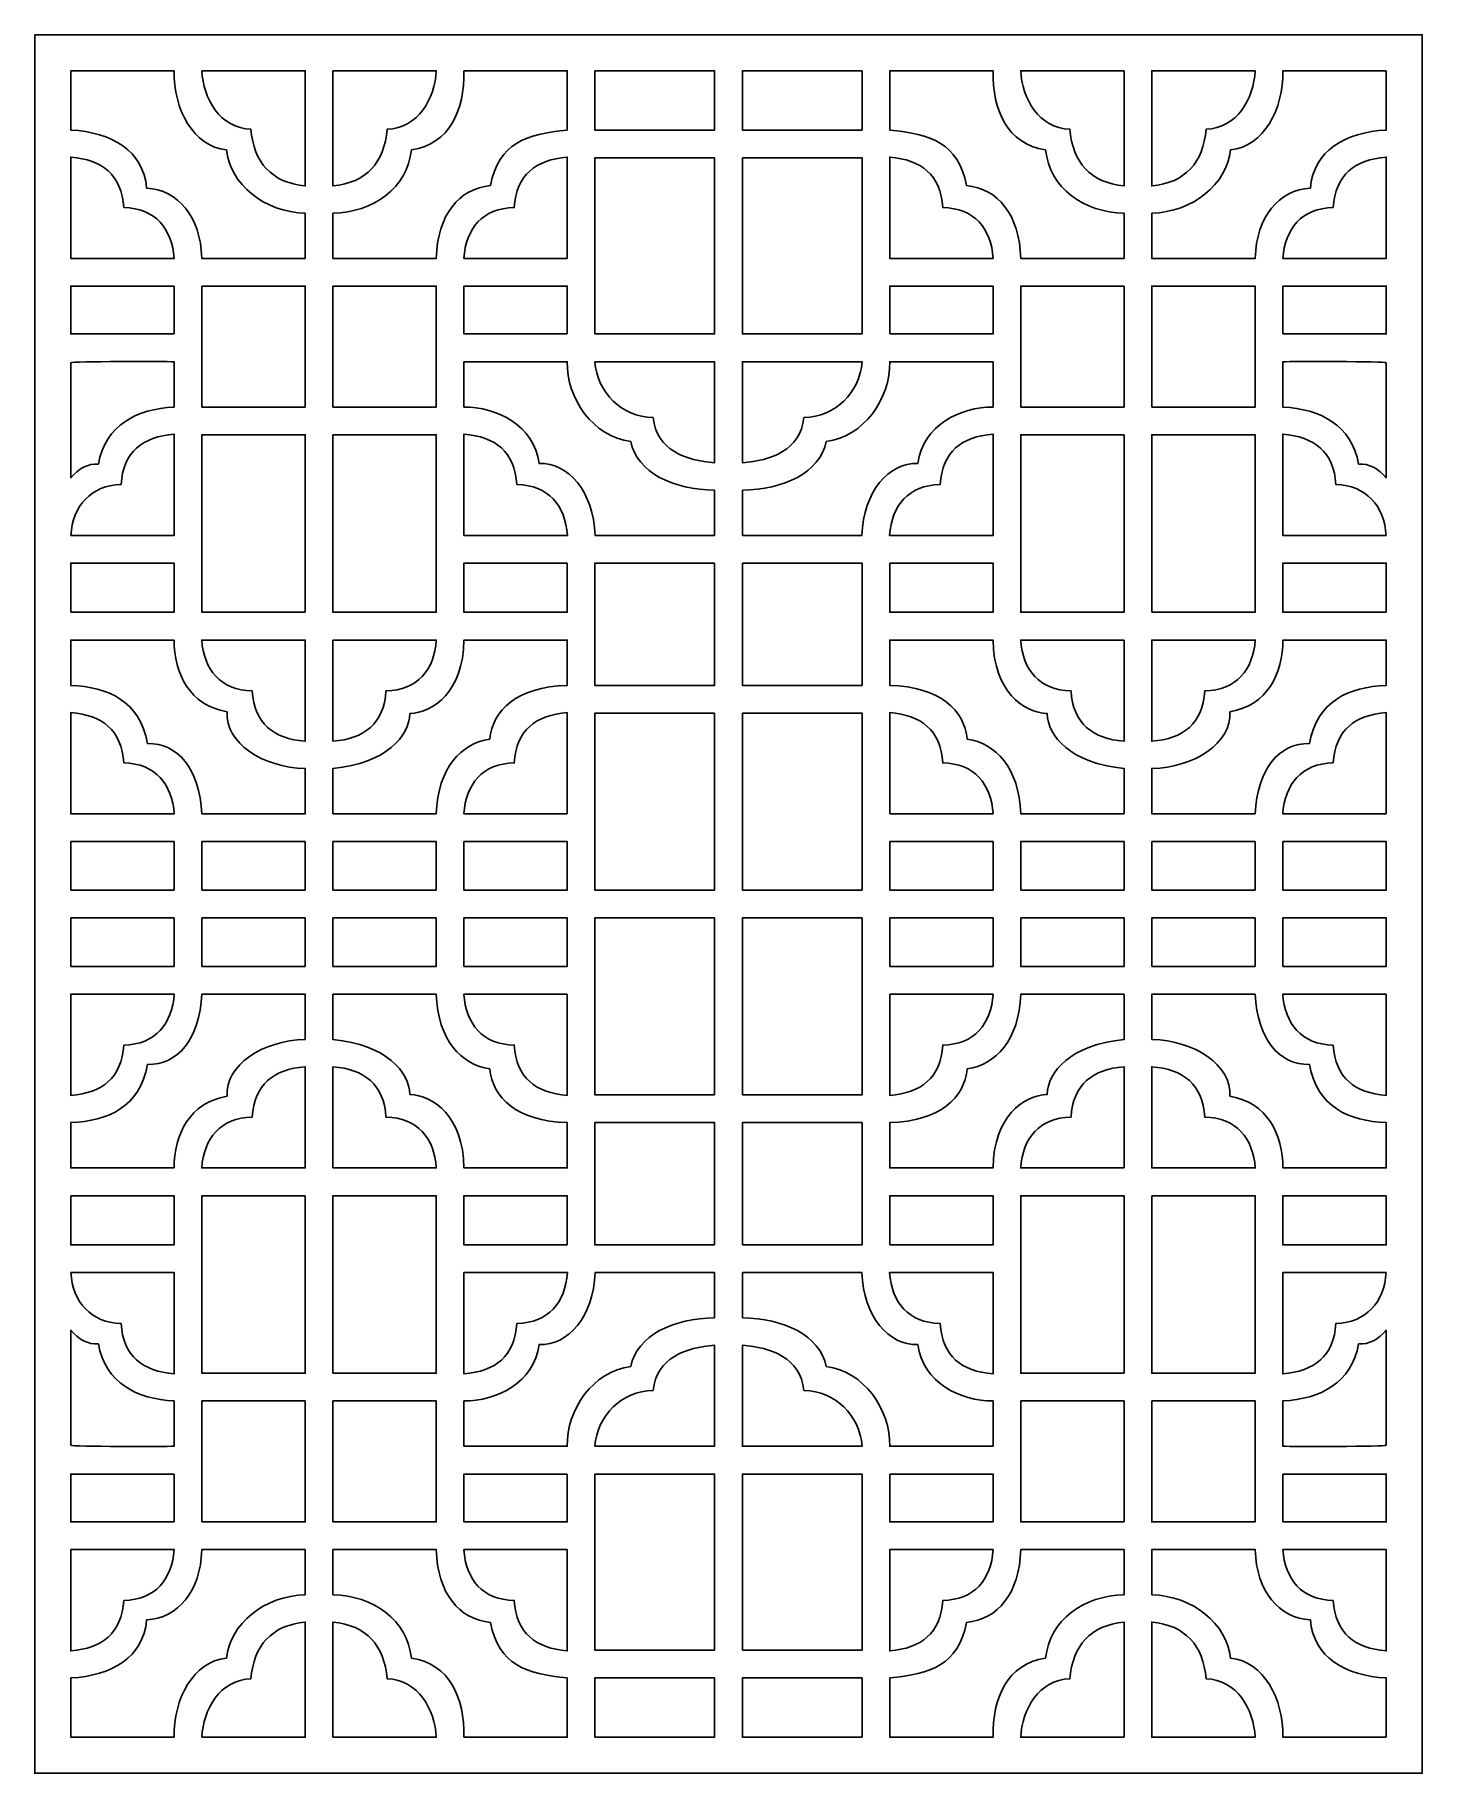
# Model space of a CAD drawing. Header units: centimetres. Extents: x 11.45 to 17.44, y -9 to -1.49.
import ezdxf

# ---------------------------------------------------------------- set-up
doc = ezdxf.new("R2010")
doc.units = ezdxf.units.CM
doc.header["$MEASUREMENT"] = 0
doc.layers.add('layer 1', color=7, linetype='Continuous')

msp = doc.modelspace()

# ---------------------------------------------------------------- linework, layer by layer
at = {"layer": 'layer 1', "color": 250}
for points, knots in [([(11.45299, -1.49181), (11.45299, -1.49181), (17.44413, -1.49181), (17.44413, -1.49181), (17.44413, -1.49181), (17.44413, -1.49181), (17.44413, -9.00021), (17.44413, -9.00021), (17.44413, -9.00021), (17.44413, -9.00021), (11.45299, -9.00021), (11.45299, -9.00021), (11.45299, -9.00021), (11.45299, -9.00021), (11.45299, -1.49181), (11.45299, -1.49181)], [0, 0, 0, 0, 0.2, 0.2, 0.2, 0.2, 0.4, 0.4, 0.4, 0.4, 0.6, 0.6, 0.6, 0.6, 1, 1, 1, 1]), ([(11.6086, -1.64743), (11.6086, -1.64743), (12.05479, -1.64743), (12.05479, -1.64743), (12.05479, -1.64743), (12.05243, -1.81272), (12.13554, -1.97399), (12.28136, -1.98879), (12.28136, -1.98879), (12.29324, -2.13578), (12.44651, -2.25869), (12.6206, -2.26243), (12.6206, -2.26243), (12.6206, -2.26243), (12.6206, -2.45771), (12.6206, -2.45771), (12.6206, -2.45771), (12.6206, -2.45771), (12.17434, -2.45771), (12.17434, -2.45771), (12.17434, -2.45771), (12.16852, -2.27464), (12.07121, -2.16227), (11.93577, -2.15401), (11.93577, -2.15401), (11.92299, -1.99289), (11.78441, -1.91297), (11.6086, -1.9032), (11.6086, -1.9032), (11.6086, -1.9032), (11.6086, -1.64743), (11.6086, -1.64743)], [0, 0, 0, 0, 0.1111111, 0.1111111, 0.1111111, 0.1111111, 0.2222222, 0.2222222, 0.2222222, 0.2222222, 0.3333333, 0.3333333, 0.3333333, 0.3333333, 0.4444444, 0.4444444, 0.4444444, 0.4444444, 0.5555556, 0.5555556, 0.5555556, 0.5555556, 0.6666667, 0.6666667, 0.6666667, 0.6666667, 0.7777778, 0.7777778, 0.7777778, 0.7777778, 1, 1, 1, 1]), ([(12.1745, -1.64743), (12.1745, -1.64743), (12.6206, -1.64743), (12.6206, -1.64743), (12.6206, -1.64743), (12.6206, -1.64743), (12.6206, -2.14472), (12.6206, -2.14472), (12.6206, -2.14472), (12.47602, -2.12998), (12.39798, -2.0442), (12.38663, -1.89961), (12.38663, -1.89961), (12.2527, -1.89576), (12.17979, -1.76782), (12.1745, -1.64743)], [0, 0, 0, 0, 0.2, 0.2, 0.2, 0.2, 0.4, 0.4, 0.4, 0.4, 0.6, 0.6, 0.6, 0.6, 1, 1, 1, 1]), ([(13.30613, -1.64743), (13.30613, -1.64743), (13.75235, -1.64743), (13.75235, -1.64743), (13.75235, -1.64743), (13.75235, -1.64743), (13.75235, -1.90318), (13.75235, -1.90318), (13.75235, -1.90318), (13.57434, -1.92141), (13.45687, -1.95865), (13.42063, -2.14335), (13.42063, -2.14335), (13.2849, -2.15624), (13.19219, -2.26823), (13.18632, -2.45771), (13.18632, -2.45771), (13.18632, -2.45771), (12.74034, -2.45771), (12.74034, -2.45771), (12.74034, -2.45771), (12.74034, -2.45771), (12.74034, -2.26243), (12.74034, -2.26243), (12.74034, -2.26243), (12.91442, -2.25869), (13.06129, -2.15497), (13.07957, -1.98879), (13.07957, -1.98879), (13.24456, -1.96333), (13.30849, -1.81914), (13.30613, -1.64743)], [0, 0, 0, 0, 0.1111111, 0.1111111, 0.1111111, 0.1111111, 0.2222222, 0.2222222, 0.2222222, 0.2222222, 0.3333333, 0.3333333, 0.3333333, 0.3333333, 0.4444444, 0.4444444, 0.4444444, 0.4444444, 0.5555556, 0.5555556, 0.5555556, 0.5555556, 0.6666667, 0.6666667, 0.6666667, 0.6666667, 0.7777778, 0.7777778, 0.7777778, 0.7777778, 1, 1, 1, 1]), ([(12.74034, -1.64743), (12.74034, -1.64743), (13.18645, -1.64743), (13.18645, -1.64743), (13.18645, -1.64743), (13.18116, -1.7678), (13.10826, -1.89576), (12.97432, -1.89961), (12.97432, -1.89961), (12.96297, -2.0442), (12.88493, -2.12998), (12.74034, -2.14472), (12.74034, -2.14472), (12.74034, -2.14472), (12.74034, -1.64743), (12.74034, -1.64743)], [0, 0, 0, 0, 0.2, 0.2, 0.2, 0.2, 0.4, 0.4, 0.4, 0.4, 0.6, 0.6, 0.6, 0.6, 1, 1, 1, 1]), ([(13.87208, -1.64743), (13.87208, -1.64743), (14.38869, -1.64743), (14.38869, -1.64743), (14.38869, -1.64743), (14.38869, -1.64743), (14.38869, -1.90326), (14.38869, -1.90326), (14.38869, -1.90326), (14.38869, -1.90326), (13.87208, -1.90326), (13.87208, -1.90326), (13.87208, -1.90326), (13.87208, -1.90326), (13.87208, -1.64743), (13.87208, -1.64743)], [0, 0, 0, 0, 0.2, 0.2, 0.2, 0.2, 0.4, 0.4, 0.4, 0.4, 0.6, 0.6, 0.6, 0.6, 1, 1, 1, 1]), ([(15.02504, -1.64743), (15.02504, -1.64743), (14.50843, -1.64743), (14.50843, -1.64743), (14.50843, -1.64743), (14.50843, -1.64743), (14.50843, -1.90326), (14.50843, -1.90326), (14.50843, -1.90326), (14.50843, -1.90326), (15.02504, -1.90326), (15.02504, -1.90326), (15.02504, -1.90326), (15.02504, -1.90326), (15.02504, -1.64743), (15.02504, -1.64743)], [0, 0, 0, 0, 0.2, 0.2, 0.2, 0.2, 0.4, 0.4, 0.4, 0.4, 0.6, 0.6, 0.6, 0.6, 1, 1, 1, 1]), ([(15.59099, -1.64743), (15.59099, -1.64743), (15.14477, -1.64743), (15.14477, -1.64743), (15.14477, -1.64743), (15.14477, -1.64743), (15.14477, -1.90318), (15.14477, -1.90318), (15.14477, -1.90318), (15.32278, -1.92141), (15.44025, -1.95865), (15.47649, -2.14335), (15.47649, -2.14335), (15.61222, -2.15624), (15.70493, -2.26823), (15.7108, -2.45771), (15.7108, -2.45771), (15.7108, -2.45771), (16.15678, -2.45771), (16.15678, -2.45771), (16.15678, -2.45771), (16.15678, -2.45771), (16.15678, -2.26243), (16.15678, -2.26243), (16.15678, -2.26243), (15.9827, -2.25869), (15.83583, -2.15497), (15.81755, -1.98879), (15.81755, -1.98879), (15.65256, -1.96333), (15.58863, -1.81914), (15.59099, -1.64743)], [0, 0, 0, 0, 0.1111111, 0.1111111, 0.1111111, 0.1111111, 0.2222222, 0.2222222, 0.2222222, 0.2222222, 0.3333333, 0.3333333, 0.3333333, 0.3333333, 0.4444444, 0.4444444, 0.4444444, 0.4444444, 0.5555556, 0.5555556, 0.5555556, 0.5555556, 0.6666667, 0.6666667, 0.6666667, 0.6666667, 0.7777778, 0.7777778, 0.7777778, 0.7777778, 1, 1, 1, 1]), ([(16.15678, -1.64743), (16.15678, -1.64743), (15.71067, -1.64743), (15.71067, -1.64743), (15.71067, -1.64743), (15.71596, -1.7678), (15.78885, -1.89576), (15.9228, -1.89961), (15.9228, -1.89961), (15.93415, -2.0442), (16.01219, -2.12998), (16.15678, -2.14472), (16.15678, -2.14472), (16.15678, -2.14472), (16.15678, -1.64743), (16.15678, -1.64743)], [0, 0, 0, 0, 0.2, 0.2, 0.2, 0.2, 0.4, 0.4, 0.4, 0.4, 0.6, 0.6, 0.6, 0.6, 1, 1, 1, 1]), ([(16.72262, -1.64743), (16.72262, -1.64743), (16.27652, -1.64743), (16.27652, -1.64743), (16.27652, -1.64743), (16.27652, -1.64743), (16.27652, -2.14472), (16.27652, -2.14472), (16.27652, -2.14472), (16.4211, -2.12998), (16.49914, -2.0442), (16.51049, -1.89961), (16.51049, -1.89961), (16.64442, -1.89576), (16.71733, -1.76782), (16.72262, -1.64743)], [0, 0, 0, 0, 0.2, 0.2, 0.2, 0.2, 0.4, 0.4, 0.4, 0.4, 0.6, 0.6, 0.6, 0.6, 1, 1, 1, 1]), ([(17.28852, -1.64743), (17.28852, -1.64743), (16.84233, -1.64743), (16.84233, -1.64743), (16.84233, -1.64743), (16.84469, -1.81272), (16.76158, -1.97399), (16.61576, -1.98879), (16.61576, -1.98879), (16.60388, -2.13578), (16.45061, -2.25869), (16.27652, -2.26243), (16.27652, -2.26243), (16.27652, -2.26243), (16.27652, -2.45771), (16.27652, -2.45771), (16.27652, -2.45771), (16.27652, -2.45771), (16.72278, -2.45771), (16.72278, -2.45771), (16.72278, -2.45771), (16.7286, -2.27464), (16.82591, -2.16227), (16.96135, -2.15401), (16.96135, -2.15401), (16.97413, -1.99289), (17.11271, -1.91297), (17.28852, -1.9032), (17.28852, -1.9032), (17.28852, -1.9032), (17.28852, -1.64743), (17.28852, -1.64743)], [0, 0, 0, 0, 0.1111111, 0.1111111, 0.1111111, 0.1111111, 0.2222222, 0.2222222, 0.2222222, 0.2222222, 0.3333333, 0.3333333, 0.3333333, 0.3333333, 0.4444444, 0.4444444, 0.4444444, 0.4444444, 0.5555556, 0.5555556, 0.5555556, 0.5555556, 0.6666667, 0.6666667, 0.6666667, 0.6666667, 0.7777778, 0.7777778, 0.7777778, 0.7777778, 1, 1, 1, 1]), ([(11.83731, -2.2381), (11.8265, -2.09534), (11.74602, -2.03222), (11.6086, -2.02039), (11.6086, -2.02039), (11.6086, -2.02039), (11.6086, -2.45771), (11.6086, -2.45771), (11.6086, -2.45771), (11.6086, -2.45771), (12.05494, -2.45771), (12.05494, -2.45771), (12.05494, -2.45771), (12.04606, -2.33043), (11.97345, -2.24066), (11.83731, -2.2381)], [0, 0, 0, 0, 0.2, 0.2, 0.2, 0.2, 0.4, 0.4, 0.4, 0.4, 0.6, 0.6, 0.6, 0.6, 1, 1, 1, 1]), ([(13.75235, -2.45771), (13.75235, -2.45771), (13.75235, -2.02038), (13.75235, -2.02038), (13.75235, -2.02038), (13.61713, -2.03191), (13.53159, -2.09604), (13.52337, -2.2381), (13.52337, -2.2381), (13.38672, -2.24066), (13.31476, -2.32818), (13.30573, -2.45771), (13.30573, -2.45771), (13.30573, -2.45771), (13.75235, -2.45771), (13.75235, -2.45771)], [0, 0, 0, 0, 0.2, 0.2, 0.2, 0.2, 0.4, 0.4, 0.4, 0.4, 0.6, 0.6, 0.6, 0.6, 1, 1, 1, 1]), ([(14.38869, -2.02301), (14.38869, -2.02301), (13.87208, -2.02301), (13.87208, -2.02301), (13.87208, -2.02301), (13.87208, -2.02301), (13.87208, -2.78396), (13.87208, -2.78396), (13.87208, -2.78396), (13.87208, -2.78396), (14.38869, -2.78396), (14.38869, -2.78396), (14.38869, -2.78396), (14.38869, -2.78396), (14.38869, -2.02301), (14.38869, -2.02301)], [0, 0, 0, 0, 0.2, 0.2, 0.2, 0.2, 0.4, 0.4, 0.4, 0.4, 0.6, 0.6, 0.6, 0.6, 1, 1, 1, 1]), ([(14.50843, -2.02301), (14.50843, -2.02301), (15.02504, -2.02301), (15.02504, -2.02301), (15.02504, -2.02301), (15.02504, -2.02301), (15.02504, -2.78396), (15.02504, -2.78396), (15.02504, -2.78396), (15.02504, -2.78396), (14.50843, -2.78396), (14.50843, -2.78396), (14.50843, -2.78396), (14.50843, -2.78396), (14.50843, -2.02301), (14.50843, -2.02301)], [0, 0, 0, 0, 0.2, 0.2, 0.2, 0.2, 0.4, 0.4, 0.4, 0.4, 0.6, 0.6, 0.6, 0.6, 1, 1, 1, 1]), ([(15.14477, -2.45771), (15.14477, -2.45771), (15.14477, -2.02038), (15.14477, -2.02038), (15.14477, -2.02038), (15.27999, -2.03191), (15.36553, -2.09604), (15.37375, -2.2381), (15.37375, -2.2381), (15.5104, -2.24066), (15.58236, -2.32818), (15.59139, -2.45771), (15.59139, -2.45771), (15.59139, -2.45771), (15.14477, -2.45771), (15.14477, -2.45771)], [0, 0, 0, 0, 0.2, 0.2, 0.2, 0.2, 0.4, 0.4, 0.4, 0.4, 0.6, 0.6, 0.6, 0.6, 1, 1, 1, 1]), ([(17.05981, -2.2381), (17.07062, -2.09534), (17.1511, -2.03222), (17.28852, -2.02039), (17.28852, -2.02039), (17.28852, -2.02039), (17.28852, -2.45771), (17.28852, -2.45771), (17.28852, -2.45771), (17.28852, -2.45771), (16.84218, -2.45771), (16.84218, -2.45771), (16.84218, -2.45771), (16.85106, -2.33043), (16.92367, -2.24066), (17.05981, -2.2381)], [0, 0, 0, 0, 0.2, 0.2, 0.2, 0.2, 0.4, 0.4, 0.4, 0.4, 0.6, 0.6, 0.6, 0.6, 1, 1, 1, 1]), ([(12.05474, -2.78396), (12.05474, -2.78396), (12.05474, -2.57746), (12.05474, -2.57746), (12.05474, -2.57746), (12.05474, -2.57746), (11.6086, -2.57746), (11.6086, -2.57746), (11.6086, -2.57746), (11.6086, -2.57746), (11.6086, -2.78396), (11.6086, -2.78396), (11.6086, -2.78396), (11.6086, -2.78396), (12.05474, -2.78396), (12.05474, -2.78396)], [0, 0, 0, 0, 0.2, 0.2, 0.2, 0.2, 0.4, 0.4, 0.4, 0.4, 0.6, 0.6, 0.6, 0.6, 1, 1, 1, 1]), ([(12.6206, -3.09966), (12.6206, -3.09966), (12.6206, -2.57746), (12.6206, -2.57746), (12.6206, -2.57746), (12.6206, -2.57746), (12.17448, -2.57746), (12.17448, -2.57746), (12.17448, -2.57746), (12.17448, -2.57746), (12.17448, -3.09966), (12.17448, -3.09966), (12.17448, -3.09966), (12.17448, -3.09966), (12.6206, -3.09966), (12.6206, -3.09966)], [0, 0, 0, 0, 0.2, 0.2, 0.2, 0.2, 0.4, 0.4, 0.4, 0.4, 0.6, 0.6, 0.6, 0.6, 1, 1, 1, 1]), ([(12.74034, -2.57746), (12.74034, -2.57746), (12.74034, -3.09966), (12.74034, -3.09966), (12.74034, -3.09966), (12.74034, -3.09966), (13.18647, -3.09966), (13.18647, -3.09966), (13.18647, -3.09966), (13.18647, -3.09966), (13.18647, -2.57746), (13.18647, -2.57746), (13.18647, -2.57746), (13.18647, -2.57746), (12.74034, -2.57746), (12.74034, -2.57746)], [0, 0, 0, 0, 0.2, 0.2, 0.2, 0.2, 0.4, 0.4, 0.4, 0.4, 0.6, 0.6, 0.6, 0.6, 1, 1, 1, 1]), ([(13.75235, -2.78396), (13.75235, -2.78396), (13.75235, -2.57746), (13.75235, -2.57746), (13.75235, -2.57746), (13.75235, -2.57746), (13.3062, -2.57746), (13.3062, -2.57746), (13.3062, -2.57746), (13.3062, -2.57746), (13.3062, -2.78396), (13.3062, -2.78396), (13.3062, -2.78396), (13.3062, -2.78396), (13.75235, -2.78396), (13.75235, -2.78396)], [0, 0, 0, 0, 0.2, 0.2, 0.2, 0.2, 0.4, 0.4, 0.4, 0.4, 0.6, 0.6, 0.6, 0.6, 1, 1, 1, 1]), ([(15.14477, -2.78396), (15.14477, -2.78396), (15.14477, -2.57746), (15.14477, -2.57746), (15.14477, -2.57746), (15.14477, -2.57746), (15.59092, -2.57746), (15.59092, -2.57746), (15.59092, -2.57746), (15.59092, -2.57746), (15.59092, -2.78396), (15.59092, -2.78396), (15.59092, -2.78396), (15.59092, -2.78396), (15.14477, -2.78396), (15.14477, -2.78396)], [0, 0, 0, 0, 0.2, 0.2, 0.2, 0.2, 0.4, 0.4, 0.4, 0.4, 0.6, 0.6, 0.6, 0.6, 1, 1, 1, 1]), ([(16.15678, -2.57746), (16.15678, -2.57746), (16.15678, -3.09966), (16.15678, -3.09966), (16.15678, -3.09966), (16.15678, -3.09966), (15.71065, -3.09966), (15.71065, -3.09966), (15.71065, -3.09966), (15.71065, -3.09966), (15.71065, -2.57746), (15.71065, -2.57746), (15.71065, -2.57746), (15.71065, -2.57746), (16.15678, -2.57746), (16.15678, -2.57746)], [0, 0, 0, 0, 0.2, 0.2, 0.2, 0.2, 0.4, 0.4, 0.4, 0.4, 0.6, 0.6, 0.6, 0.6, 1, 1, 1, 1]), ([(16.27652, -3.09966), (16.27652, -3.09966), (16.27652, -2.57746), (16.27652, -2.57746), (16.27652, -2.57746), (16.27652, -2.57746), (16.72264, -2.57746), (16.72264, -2.57746), (16.72264, -2.57746), (16.72264, -2.57746), (16.72264, -3.09966), (16.72264, -3.09966), (16.72264, -3.09966), (16.72264, -3.09966), (16.27652, -3.09966), (16.27652, -3.09966)], [0, 0, 0, 0, 0.2, 0.2, 0.2, 0.2, 0.4, 0.4, 0.4, 0.4, 0.6, 0.6, 0.6, 0.6, 1, 1, 1, 1]), ([(16.84238, -2.78396), (16.84238, -2.78396), (16.84238, -2.57746), (16.84238, -2.57746), (16.84238, -2.57746), (16.84238, -2.57746), (17.28852, -2.57746), (17.28852, -2.57746), (17.28852, -2.57746), (17.28852, -2.57746), (17.28852, -2.78396), (17.28852, -2.78396), (17.28852, -2.78396), (17.28852, -2.78396), (16.84238, -2.78396), (16.84238, -2.78396)], [0, 0, 0, 0, 0.2, 0.2, 0.2, 0.2, 0.4, 0.4, 0.4, 0.4, 0.6, 0.6, 0.6, 0.6, 1, 1, 1, 1]), ([(11.6086, -2.90898), (11.6086, -2.90898), (11.6086, -3.40481), (11.6086, -3.40481), (11.6086, -3.40481), (11.64173, -3.36683), (11.68251, -3.34259), (11.72756, -3.34603), (11.72756, -3.34603), (11.75822, -3.17784), (11.89345, -3.10797), (12.05474, -3.09958), (12.05474, -3.09958), (12.05474, -3.09958), (12.05474, -2.90371), (12.05474, -2.90371), (12.05474, -2.90371), (12.01751, -2.90371), (11.60897, -2.90081), (11.6086, -2.90898)], [0, 0, 0, 0, 0.1666667, 0.1666667, 0.1666667, 0.1666667, 0.3333333, 0.3333333, 0.3333333, 0.3333333, 0.5, 0.5, 0.5, 0.5, 0.6666667, 0.6666667, 0.6666667, 0.6666667, 1, 1, 1, 1]), ([(14.38869, -3.45798), (14.21169, -3.45694), (14.05329, -3.38364), (14.02682, -3.24858), (14.02682, -3.24858), (13.86482, -3.2281), (13.74865, -3.06333), (13.75209, -2.90371), (13.75209, -2.90371), (13.75209, -2.90371), (13.3062, -2.90371), (13.3062, -2.90371), (13.3062, -2.90371), (13.3062, -2.90371), (13.3062, -3.09958), (13.3062, -3.09958), (13.3062, -3.09958), (13.44674, -3.09947), (13.60923, -3.17767), (13.63118, -3.34356), (13.63118, -3.34356), (13.75562, -3.33772), (13.86634, -3.46434), (13.87222, -3.65412), (13.87222, -3.65412), (13.87222, -3.65412), (14.38869, -3.65412), (14.38869, -3.65412), (14.38869, -3.65412), (14.38869, -3.65412), (14.38869, -3.45798), (14.38869, -3.45798)], [0, 0, 0, 0, 0.1111111, 0.1111111, 0.1111111, 0.1111111, 0.2222222, 0.2222222, 0.2222222, 0.2222222, 0.3333333, 0.3333333, 0.3333333, 0.3333333, 0.4444444, 0.4444444, 0.4444444, 0.4444444, 0.5555556, 0.5555556, 0.5555556, 0.5555556, 0.6666667, 0.6666667, 0.6666667, 0.6666667, 0.7777778, 0.7777778, 0.7777778, 0.7777778, 1, 1, 1, 1]), ([(14.12354, -3.14494), (14.13606, -3.28555), (14.26627, -3.33135), (14.38869, -3.34017), (14.38869, -3.34017), (14.38869, -3.34017), (14.38869, -2.90371), (14.38869, -2.90371), (14.38869, -2.90371), (14.38869, -2.90371), (13.87145, -2.90371), (13.87145, -2.90371), (13.87145, -2.90371), (13.88295, -3.03842), (13.98492, -3.14158), (14.12354, -3.14494)], [0, 0, 0, 0, 0.2, 0.2, 0.2, 0.2, 0.4, 0.4, 0.4, 0.4, 0.6, 0.6, 0.6, 0.6, 1, 1, 1, 1]), ([(14.50843, -3.45798), (14.68543, -3.45694), (14.84383, -3.38364), (14.8703, -3.24858), (14.8703, -3.24858), (15.0323, -3.2281), (15.14847, -3.06333), (15.14503, -2.90371), (15.14503, -2.90371), (15.14503, -2.90371), (15.59092, -2.90371), (15.59092, -2.90371), (15.59092, -2.90371), (15.59092, -2.90371), (15.59092, -3.09958), (15.59092, -3.09958), (15.59092, -3.09958), (15.45038, -3.09947), (15.28789, -3.17767), (15.26594, -3.34356), (15.26594, -3.34356), (15.1415, -3.33772), (15.03078, -3.46434), (15.0249, -3.65412), (15.0249, -3.65412), (15.0249, -3.65412), (14.50843, -3.65412), (14.50843, -3.65412), (14.50843, -3.65412), (14.50843, -3.65412), (14.50843, -3.45798), (14.50843, -3.45798)], [0, 0, 0, 0, 0.1111111, 0.1111111, 0.1111111, 0.1111111, 0.2222222, 0.2222222, 0.2222222, 0.2222222, 0.3333333, 0.3333333, 0.3333333, 0.3333333, 0.4444444, 0.4444444, 0.4444444, 0.4444444, 0.5555556, 0.5555556, 0.5555556, 0.5555556, 0.6666667, 0.6666667, 0.6666667, 0.6666667, 0.7777778, 0.7777778, 0.7777778, 0.7777778, 1, 1, 1, 1]), ([(14.77358, -3.14494), (14.76106, -3.28555), (14.63085, -3.33135), (14.50843, -3.34017), (14.50843, -3.34017), (14.50843, -3.34017), (14.50843, -2.90371), (14.50843, -2.90371), (14.50843, -2.90371), (14.50843, -2.90371), (15.02567, -2.90371), (15.02567, -2.90371), (15.02567, -2.90371), (15.01416, -3.03842), (14.9122, -3.14158), (14.77358, -3.14494)], [0, 0, 0, 0, 0.2, 0.2, 0.2, 0.2, 0.4, 0.4, 0.4, 0.4, 0.6, 0.6, 0.6, 0.6, 1, 1, 1, 1]), ([(17.28852, -2.90898), (17.28852, -2.90898), (17.28852, -3.40481), (17.28852, -3.40481), (17.28852, -3.40481), (17.25539, -3.36683), (17.21461, -3.34259), (17.16956, -3.34603), (17.16956, -3.34603), (17.1389, -3.17784), (17.00367, -3.10797), (16.84238, -3.09958), (16.84238, -3.09958), (16.84238, -3.09958), (16.84238, -2.90371), (16.84238, -2.90371), (16.84238, -2.90371), (16.87961, -2.90371), (17.28815, -2.90081), (17.28852, -2.90898)], [0, 0, 0, 0, 0.1666667, 0.1666667, 0.1666667, 0.1666667, 0.3333333, 0.3333333, 0.3333333, 0.3333333, 0.5, 0.5, 0.5, 0.5, 0.6666667, 0.6666667, 0.6666667, 0.6666667, 1, 1, 1, 1]), ([(11.6086, -3.65401), (11.6086, -3.65401), (12.05474, -3.65412), (12.05474, -3.65412), (12.05474, -3.65412), (12.05474, -3.65412), (12.05474, -3.21678), (12.05474, -3.21678), (12.05474, -3.21678), (11.9195, -3.22831), (11.834, -3.29243), (11.82578, -3.43451), (11.82578, -3.43451), (11.69482, -3.43697), (11.61742, -3.52745), (11.6086, -3.65401)], [0, 0, 0, 0, 0.2, 0.2, 0.2, 0.2, 0.4, 0.4, 0.4, 0.4, 0.6, 0.6, 0.6, 0.6, 1, 1, 1, 1]), ([(12.6206, -3.98622), (12.6206, -3.98622), (12.6206, -3.21941), (12.6206, -3.21941), (12.6206, -3.21941), (12.6206, -3.21941), (12.17448, -3.21941), (12.17448, -3.21941), (12.17448, -3.21941), (12.17448, -3.21941), (12.17448, -3.98622), (12.17448, -3.98622), (12.17448, -3.98622), (12.17448, -3.98622), (12.6206, -3.98622), (12.6206, -3.98622)], [0, 0, 0, 0, 0.2, 0.2, 0.2, 0.2, 0.4, 0.4, 0.4, 0.4, 0.6, 0.6, 0.6, 0.6, 1, 1, 1, 1]), ([(12.74034, -3.21941), (12.74034, -3.21941), (12.74034, -3.98622), (12.74034, -3.98622), (12.74034, -3.98622), (12.74034, -3.98622), (13.18647, -3.98622), (13.18647, -3.98622), (13.18647, -3.98622), (13.18647, -3.98622), (13.18647, -3.21941), (13.18647, -3.21941), (13.18647, -3.21941), (13.18647, -3.21941), (12.74034, -3.21941), (12.74034, -3.21941)], [0, 0, 0, 0, 0.2, 0.2, 0.2, 0.2, 0.4, 0.4, 0.4, 0.4, 0.6, 0.6, 0.6, 0.6, 1, 1, 1, 1]), ([(13.7528, -3.65412), (13.74379, -3.5246), (13.67188, -3.43708), (13.53517, -3.43451), (13.53517, -3.43451), (13.52435, -3.2916), (13.44377, -3.22852), (13.3062, -3.21678), (13.3062, -3.21678), (13.3062, -3.21678), (13.3062, -3.65412), (13.3062, -3.65412), (13.3062, -3.65412), (13.3062, -3.65412), (13.7528, -3.65412), (13.7528, -3.65412)], [0, 0, 0, 0, 0.2, 0.2, 0.2, 0.2, 0.4, 0.4, 0.4, 0.4, 0.6, 0.6, 0.6, 0.6, 1, 1, 1, 1]), ([(15.14432, -3.65412), (15.15333, -3.5246), (15.22524, -3.43708), (15.36195, -3.43451), (15.36195, -3.43451), (15.37277, -3.2916), (15.45335, -3.22852), (15.59092, -3.21678), (15.59092, -3.21678), (15.59092, -3.21678), (15.59092, -3.65412), (15.59092, -3.65412), (15.59092, -3.65412), (15.59092, -3.65412), (15.14432, -3.65412), (15.14432, -3.65412)], [0, 0, 0, 0, 0.2, 0.2, 0.2, 0.2, 0.4, 0.4, 0.4, 0.4, 0.6, 0.6, 0.6, 0.6, 1, 1, 1, 1]), ([(16.15678, -3.21941), (16.15678, -3.21941), (16.15678, -3.98622), (16.15678, -3.98622), (16.15678, -3.98622), (16.15678, -3.98622), (15.71065, -3.98622), (15.71065, -3.98622), (15.71065, -3.98622), (15.71065, -3.98622), (15.71065, -3.21941), (15.71065, -3.21941), (15.71065, -3.21941), (15.71065, -3.21941), (16.15678, -3.21941), (16.15678, -3.21941)], [0, 0, 0, 0, 0.2, 0.2, 0.2, 0.2, 0.4, 0.4, 0.4, 0.4, 0.6, 0.6, 0.6, 0.6, 1, 1, 1, 1]), ([(16.27652, -3.98622), (16.27652, -3.98622), (16.27652, -3.21941), (16.27652, -3.21941), (16.27652, -3.21941), (16.27652, -3.21941), (16.72264, -3.21941), (16.72264, -3.21941), (16.72264, -3.21941), (16.72264, -3.21941), (16.72264, -3.98622), (16.72264, -3.98622), (16.72264, -3.98622), (16.72264, -3.98622), (16.27652, -3.98622), (16.27652, -3.98622)], [0, 0, 0, 0, 0.2, 0.2, 0.2, 0.2, 0.4, 0.4, 0.4, 0.4, 0.6, 0.6, 0.6, 0.6, 1, 1, 1, 1]), ([(17.28852, -3.65401), (17.28852, -3.65401), (16.84238, -3.65412), (16.84238, -3.65412), (16.84238, -3.65412), (16.84238, -3.65412), (16.84238, -3.21678), (16.84238, -3.21678), (16.84238, -3.21678), (16.97762, -3.22831), (17.06312, -3.29243), (17.07134, -3.43451), (17.07134, -3.43451), (17.2023, -3.43697), (17.2797, -3.52745), (17.28852, -3.65401)], [0, 0, 0, 0, 0.2, 0.2, 0.2, 0.2, 0.4, 0.4, 0.4, 0.4, 0.6, 0.6, 0.6, 0.6, 1, 1, 1, 1]), ([(11.6086, -3.98622), (11.6086, -3.98622), (12.05474, -3.98622), (12.05474, -3.98622), (12.05474, -3.98622), (12.05474, -3.98622), (12.05474, -3.77387), (12.05474, -3.77387), (12.05474, -3.77387), (12.05474, -3.77387), (11.6086, -3.77387), (11.6086, -3.77387), (11.6086, -3.77387), (11.6086, -3.77387), (11.6086, -3.98622), (11.6086, -3.98622)], [0, 0, 0, 0, 0.2, 0.2, 0.2, 0.2, 0.4, 0.4, 0.4, 0.4, 0.6, 0.6, 0.6, 0.6, 1, 1, 1, 1]), ([(13.75235, -3.77387), (13.75235, -3.77387), (13.3062, -3.77387), (13.3062, -3.77387), (13.3062, -3.77387), (13.3062, -3.77387), (13.3062, -3.98622), (13.3062, -3.98622), (13.3062, -3.98622), (13.3062, -3.98622), (13.75235, -3.98622), (13.75235, -3.98622), (13.75235, -3.98622), (13.75235, -3.98622), (13.75235, -3.77387), (13.75235, -3.77387)], [0, 0, 0, 0, 0.2, 0.2, 0.2, 0.2, 0.4, 0.4, 0.4, 0.4, 0.6, 0.6, 0.6, 0.6, 1, 1, 1, 1]), ([(14.38869, -3.77387), (14.38869, -3.77387), (13.87208, -3.77387), (13.87208, -3.77387), (13.87208, -3.77387), (13.87208, -3.77387), (13.87208, -4.30192), (13.87208, -4.30192), (13.87208, -4.30192), (13.87208, -4.30192), (14.38869, -4.30192), (14.38869, -4.30192), (14.38869, -4.30192), (14.38869, -4.30192), (14.38869, -3.77387), (14.38869, -3.77387)], [0, 0, 0, 0, 0.2, 0.2, 0.2, 0.2, 0.4, 0.4, 0.4, 0.4, 0.6, 0.6, 0.6, 0.6, 1, 1, 1, 1]), ([(14.50843, -3.77387), (14.50843, -3.77387), (15.02504, -3.77387), (15.02504, -3.77387), (15.02504, -3.77387), (15.02504, -3.77387), (15.02504, -4.30192), (15.02504, -4.30192), (15.02504, -4.30192), (15.02504, -4.30192), (14.50843, -4.30192), (14.50843, -4.30192), (14.50843, -4.30192), (14.50843, -4.30192), (14.50843, -3.77387), (14.50843, -3.77387)], [0, 0, 0, 0, 0.2, 0.2, 0.2, 0.2, 0.4, 0.4, 0.4, 0.4, 0.6, 0.6, 0.6, 0.6, 1, 1, 1, 1]), ([(15.14477, -3.77387), (15.14477, -3.77387), (15.59092, -3.77387), (15.59092, -3.77387), (15.59092, -3.77387), (15.59092, -3.77387), (15.59092, -3.98622), (15.59092, -3.98622), (15.59092, -3.98622), (15.59092, -3.98622), (15.14477, -3.98622), (15.14477, -3.98622), (15.14477, -3.98622), (15.14477, -3.98622), (15.14477, -3.77387), (15.14477, -3.77387)], [0, 0, 0, 0, 0.2, 0.2, 0.2, 0.2, 0.4, 0.4, 0.4, 0.4, 0.6, 0.6, 0.6, 0.6, 1, 1, 1, 1]), ([(17.28852, -3.98622), (17.28852, -3.98622), (16.84238, -3.98622), (16.84238, -3.98622), (16.84238, -3.98622), (16.84238, -3.98622), (16.84238, -3.77387), (16.84238, -3.77387), (16.84238, -3.77387), (16.84238, -3.77387), (17.28852, -3.77387), (17.28852, -3.77387), (17.28852, -3.77387), (17.28852, -3.77387), (17.28852, -3.98622), (17.28852, -3.98622)], [0, 0, 0, 0, 0.2, 0.2, 0.2, 0.2, 0.4, 0.4, 0.4, 0.4, 0.6, 0.6, 0.6, 0.6, 1, 1, 1, 1]), ([(12.6206, -4.66049), (12.43648, -4.65694), (12.27503, -4.5511), (12.28309, -4.41539), (12.28309, -4.41539), (12.12292, -4.39082), (12.05429, -4.24844), (12.05459, -4.10596), (12.05459, -4.10596), (12.05459, -4.10596), (11.6086, -4.10596), (11.6086, -4.10596), (11.6086, -4.10596), (11.6086, -4.10596), (11.6086, -4.30186), (11.6086, -4.30186), (11.6086, -4.30186), (11.77214, -4.30951), (11.90481, -4.36803), (11.93992, -4.55311), (11.93992, -4.55311), (12.06924, -4.55092), (12.16463, -4.66042), (12.17462, -4.8564), (12.17462, -4.8564), (12.17462, -4.8564), (12.6206, -4.8564), (12.6206, -4.8564), (12.6206, -4.8564), (12.6206, -4.8564), (12.6206, -4.66049), (12.6206, -4.66049), (12.6206, -4.66049), (12.6206, -4.66049), (12.6206, -4.66049), (12.6206, -4.66049)], [0, 0, 0, 0, 0.1, 0.1, 0.1, 0.1, 0.2, 0.2, 0.2, 0.2, 0.3, 0.3, 0.3, 0.3, 0.4, 0.4, 0.4, 0.4, 0.5, 0.5, 0.5, 0.5, 0.6, 0.6, 0.6, 0.6, 0.7, 0.7, 0.7, 0.7, 0.8, 0.8, 0.8, 0.8, 1, 1, 1, 1]), ([(12.39163, -4.32557), (12.40238, -4.46784), (12.48263, -4.5315), (12.6206, -4.54331), (12.6206, -4.54331), (12.6206, -4.54331), (12.6206, -4.10596), (12.6206, -4.10596), (12.6206, -4.10596), (12.6206, -4.10596), (12.17398, -4.10596), (12.17398, -4.10596), (12.17398, -4.10596), (12.18286, -4.23322), (12.25548, -4.32302), (12.39163, -4.32557)], [0, 0, 0, 0, 0.2, 0.2, 0.2, 0.2, 0.4, 0.4, 0.4, 0.4, 0.6, 0.6, 0.6, 0.6, 1, 1, 1, 1]), ([(12.74034, -4.10596), (12.74034, -4.10596), (12.74034, -4.54331), (12.74034, -4.54331), (12.74034, -4.54331), (12.8756, -4.53173), (12.96105, -4.46767), (12.96931, -4.32557), (12.96931, -4.32557), (13.10596, -4.32301), (13.17791, -4.23549), (13.18695, -4.10596), (13.18695, -4.10596), (13.18695, -4.10596), (12.74034, -4.10596), (12.74034, -4.10596)], [0, 0, 0, 0, 0.2, 0.2, 0.2, 0.2, 0.4, 0.4, 0.4, 0.4, 0.6, 0.6, 0.6, 0.6, 1, 1, 1, 1]), ([(13.41796, -4.53377), (13.43045, -4.40968), (13.53169, -4.30874), (13.75235, -4.30186), (13.75235, -4.30186), (13.75235, -4.30186), (13.75235, -4.10596), (13.75235, -4.10596), (13.75235, -4.10596), (13.75235, -4.10596), (13.30636, -4.10596), (13.30636, -4.10596), (13.30636, -4.10596), (13.30237, -4.33086), (13.17434, -4.4172), (13.07216, -4.42382), (13.07216, -4.42382), (13.06938, -4.5204), (12.97261, -4.63828), (12.74034, -4.66049), (12.74034, -4.66049), (12.74034, -4.66049), (12.74034, -4.8564), (12.74034, -4.8564), (12.74034, -4.8564), (12.74034, -4.8564), (13.18632, -4.8564), (13.18632, -4.8564), (13.18632, -4.8564), (13.19416, -4.65613), (13.29475, -4.55258), (13.41796, -4.53377)], [0, 0, 0, 0, 0.1111111, 0.1111111, 0.1111111, 0.1111111, 0.2222222, 0.2222222, 0.2222222, 0.2222222, 0.3333333, 0.3333333, 0.3333333, 0.3333333, 0.4444444, 0.4444444, 0.4444444, 0.4444444, 0.5555556, 0.5555556, 0.5555556, 0.5555556, 0.6666667, 0.6666667, 0.6666667, 0.6666667, 0.7777778, 0.7777778, 0.7777778, 0.7777778, 1, 1, 1, 1]), ([(15.47916, -4.53377), (15.46667, -4.40968), (15.36543, -4.30874), (15.14477, -4.30186), (15.14477, -4.30186), (15.14477, -4.30186), (15.14477, -4.10596), (15.14477, -4.10596), (15.14477, -4.10596), (15.14477, -4.10596), (15.59076, -4.10596), (15.59076, -4.10596), (15.59076, -4.10596), (15.59475, -4.33086), (15.72278, -4.4172), (15.82496, -4.42382), (15.82496, -4.42382), (15.82774, -4.5204), (15.92451, -4.63828), (16.15678, -4.66049), (16.15678, -4.66049), (16.15678, -4.66049), (16.15678, -4.8564), (16.15678, -4.8564), (16.15678, -4.8564), (16.15678, -4.8564), (15.7108, -4.8564), (15.7108, -4.8564), (15.7108, -4.8564), (15.70296, -4.65613), (15.60237, -4.55258), (15.47916, -4.53377)], [0, 0, 0, 0, 0.1111111, 0.1111111, 0.1111111, 0.1111111, 0.2222222, 0.2222222, 0.2222222, 0.2222222, 0.3333333, 0.3333333, 0.3333333, 0.3333333, 0.4444444, 0.4444444, 0.4444444, 0.4444444, 0.5555556, 0.5555556, 0.5555556, 0.5555556, 0.6666667, 0.6666667, 0.6666667, 0.6666667, 0.7777778, 0.7777778, 0.7777778, 0.7777778, 1, 1, 1, 1]), ([(16.15678, -4.10596), (16.15678, -4.10596), (16.15678, -4.54331), (16.15678, -4.54331), (16.15678, -4.54331), (16.02152, -4.53173), (15.93607, -4.46767), (15.92781, -4.32557), (15.92781, -4.32557), (15.79116, -4.32301), (15.71921, -4.23549), (15.71017, -4.10596), (15.71017, -4.10596), (15.71017, -4.10596), (16.15678, -4.10596), (16.15678, -4.10596)], [0, 0, 0, 0, 0.2, 0.2, 0.2, 0.2, 0.4, 0.4, 0.4, 0.4, 0.6, 0.6, 0.6, 0.6, 1, 1, 1, 1]), ([(16.50549, -4.32557), (16.49474, -4.46784), (16.41449, -4.5315), (16.27652, -4.54331), (16.27652, -4.54331), (16.27652, -4.54331), (16.27652, -4.10596), (16.27652, -4.10596), (16.27652, -4.10596), (16.27652, -4.10596), (16.72314, -4.10596), (16.72314, -4.10596), (16.72314, -4.10596), (16.71426, -4.23322), (16.64164, -4.32302), (16.50549, -4.32557)], [0, 0, 0, 0, 0.2, 0.2, 0.2, 0.2, 0.4, 0.4, 0.4, 0.4, 0.6, 0.6, 0.6, 0.6, 1, 1, 1, 1]), ([(16.27652, -4.66049), (16.46064, -4.65694), (16.62209, -4.5511), (16.61403, -4.41539), (16.61403, -4.41539), (16.77419, -4.39082), (16.84283, -4.24844), (16.84253, -4.10596), (16.84253, -4.10596), (16.84253, -4.10596), (17.28852, -4.10596), (17.28852, -4.10596), (17.28852, -4.10596), (17.28852, -4.10596), (17.28852, -4.30186), (17.28852, -4.30186), (17.28852, -4.30186), (17.12498, -4.30951), (16.99231, -4.36803), (16.95719, -4.55311), (16.95719, -4.55311), (16.82787, -4.55092), (16.73249, -4.66042), (16.7225, -4.8564), (16.7225, -4.8564), (16.7225, -4.8564), (16.27652, -4.8564), (16.27652, -4.8564), (16.27652, -4.8564), (16.27652, -4.8564), (16.27652, -4.66049), (16.27652, -4.66049), (16.27652, -4.66049), (16.27652, -4.66049), (16.27652, -4.66049), (16.27652, -4.66049)], [0, 0, 0, 0, 0.1, 0.1, 0.1, 0.1, 0.2, 0.2, 0.2, 0.2, 0.3, 0.3, 0.3, 0.3, 0.4, 0.4, 0.4, 0.4, 0.5, 0.5, 0.5, 0.5, 0.6, 0.6, 0.6, 0.6, 0.7, 0.7, 0.7, 0.7, 0.8, 0.8, 0.8, 0.8, 1, 1, 1, 1]), ([(11.83757, -4.63676), (11.82675, -4.49386), (11.74616, -4.43077), (11.6086, -4.41905), (11.6086, -4.41905), (11.6086, -4.41905), (11.6086, -4.8564), (11.6086, -4.8564), (11.6086, -4.8564), (11.6086, -4.8564), (12.0552, -4.8564), (12.0552, -4.8564), (12.0552, -4.8564), (12.04634, -4.72911), (11.97373, -4.63931), (11.83757, -4.63676)], [0, 0, 0, 0, 0.2, 0.2, 0.2, 0.2, 0.4, 0.4, 0.4, 0.4, 0.6, 0.6, 0.6, 0.6, 1, 1, 1, 1]), ([(13.75235, -4.8564), (13.75235, -4.8564), (13.75235, -4.41905), (13.75235, -4.41905), (13.75235, -4.41905), (13.61713, -4.43057), (13.53159, -4.4947), (13.52337, -4.63676), (13.52337, -4.63676), (13.38671, -4.63932), (13.31477, -4.72686), (13.30573, -4.8564), (13.30573, -4.8564), (13.30573, -4.8564), (13.75235, -4.8564), (13.75235, -4.8564)], [0, 0, 0, 0, 0.2, 0.2, 0.2, 0.2, 0.4, 0.4, 0.4, 0.4, 0.6, 0.6, 0.6, 0.6, 1, 1, 1, 1]), ([(14.38869, -4.42166), (14.38869, -4.42166), (13.87208, -4.42166), (13.87208, -4.42166), (13.87208, -4.42166), (13.87208, -4.42166), (13.87208, -5.18614), (13.87208, -5.18614), (13.87208, -5.18614), (13.87208, -5.18614), (14.38869, -5.18614), (14.38869, -5.18614), (14.38869, -5.18614), (14.38869, -5.18614), (14.38869, -4.42166), (14.38869, -4.42166)], [0, 0, 0, 0, 0.2, 0.2, 0.2, 0.2, 0.4, 0.4, 0.4, 0.4, 0.6, 0.6, 0.6, 0.6, 1, 1, 1, 1]), ([(14.50843, -4.42166), (14.50843, -4.42166), (15.02504, -4.42166), (15.02504, -4.42166), (15.02504, -4.42166), (15.02504, -4.42166), (15.02504, -5.18614), (15.02504, -5.18614), (15.02504, -5.18614), (15.02504, -5.18614), (14.50843, -5.18614), (14.50843, -5.18614), (14.50843, -5.18614), (14.50843, -5.18614), (14.50843, -4.42166), (14.50843, -4.42166)], [0, 0, 0, 0, 0.2, 0.2, 0.2, 0.2, 0.4, 0.4, 0.4, 0.4, 0.6, 0.6, 0.6, 0.6, 1, 1, 1, 1]), ([(15.14477, -4.8564), (15.14477, -4.8564), (15.14477, -4.41905), (15.14477, -4.41905), (15.14477, -4.41905), (15.27999, -4.43057), (15.36553, -4.4947), (15.37375, -4.63676), (15.37375, -4.63676), (15.51041, -4.63932), (15.58235, -4.72686), (15.59139, -4.8564), (15.59139, -4.8564), (15.59139, -4.8564), (15.14477, -4.8564), (15.14477, -4.8564)], [0, 0, 0, 0, 0.2, 0.2, 0.2, 0.2, 0.4, 0.4, 0.4, 0.4, 0.6, 0.6, 0.6, 0.6, 1, 1, 1, 1]), ([(17.05955, -4.63676), (17.07037, -4.49386), (17.15096, -4.43077), (17.28852, -4.41905), (17.28852, -4.41905), (17.28852, -4.41905), (17.28852, -4.8564), (17.28852, -4.8564), (17.28852, -4.8564), (17.28852, -4.8564), (16.84192, -4.8564), (16.84192, -4.8564), (16.84192, -4.8564), (16.85078, -4.72911), (16.92339, -4.63931), (17.05955, -4.63676)], [0, 0, 0, 0, 0.2, 0.2, 0.2, 0.2, 0.4, 0.4, 0.4, 0.4, 0.6, 0.6, 0.6, 0.6, 1, 1, 1, 1]), ([(12.05474, -4.97613), (12.05474, -4.97613), (11.6086, -4.97613), (11.6086, -4.97613), (11.6086, -4.97613), (11.6086, -4.97613), (11.6086, -5.18614), (11.6086, -5.18614), (11.6086, -5.18614), (11.6086, -5.18614), (12.05474, -5.18614), (12.05474, -5.18614), (12.05474, -5.18614), (12.05474, -5.18614), (12.05474, -4.97613), (12.05474, -4.97613)], [0, 0, 0, 0, 0.2, 0.2, 0.2, 0.2, 0.4, 0.4, 0.4, 0.4, 0.6, 0.6, 0.6, 0.6, 1, 1, 1, 1]), ([(12.6206, -4.97613), (12.6206, -4.97613), (12.17448, -4.97613), (12.17448, -4.97613), (12.17448, -4.97613), (12.17448, -4.97613), (12.17448, -5.18614), (12.17448, -5.18614), (12.17448, -5.18614), (12.17448, -5.18614), (12.6206, -5.18614), (12.6206, -5.18614), (12.6206, -5.18614), (12.6206, -5.18614), (12.6206, -4.97613), (12.6206, -4.97613)], [0, 0, 0, 0, 0.2, 0.2, 0.2, 0.2, 0.4, 0.4, 0.4, 0.4, 0.6, 0.6, 0.6, 0.6, 1, 1, 1, 1]), ([(13.18647, -5.18614), (13.18647, -5.18614), (13.18647, -4.97613), (13.18647, -4.97613), (13.18647, -4.97613), (13.18647, -4.97613), (12.74034, -4.97613), (12.74034, -4.97613), (12.74034, -4.97613), (12.74034, -4.97613), (12.74034, -5.18614), (12.74034, -5.18614), (12.74034, -5.18614), (12.74034, -5.18614), (13.18647, -5.18614), (13.18647, -5.18614)], [0, 0, 0, 0, 0.2, 0.2, 0.2, 0.2, 0.4, 0.4, 0.4, 0.4, 0.6, 0.6, 0.6, 0.6, 1, 1, 1, 1]), ([(13.3062, -4.97613), (13.3062, -4.97613), (13.3062, -5.18614), (13.3062, -5.18614), (13.3062, -5.18614), (13.3062, -5.18614), (13.75235, -5.18614), (13.75235, -5.18614), (13.75235, -5.18614), (13.75235, -5.18614), (13.75235, -4.97613), (13.75235, -4.97613), (13.75235, -4.97613), (13.75235, -4.97613), (13.3062, -4.97613), (13.3062, -4.97613)], [0, 0, 0, 0, 0.2, 0.2, 0.2, 0.2, 0.4, 0.4, 0.4, 0.4, 0.6, 0.6, 0.6, 0.6, 1, 1, 1, 1]), ([(15.59092, -4.97613), (15.59092, -4.97613), (15.59092, -5.18614), (15.59092, -5.18614), (15.59092, -5.18614), (15.59092, -5.18614), (15.14477, -5.18614), (15.14477, -5.18614), (15.14477, -5.18614), (15.14477, -5.18614), (15.14477, -4.97613), (15.14477, -4.97613), (15.14477, -4.97613), (15.14477, -4.97613), (15.59092, -4.97613), (15.59092, -4.97613)], [0, 0, 0, 0, 0.2, 0.2, 0.2, 0.2, 0.4, 0.4, 0.4, 0.4, 0.6, 0.6, 0.6, 0.6, 1, 1, 1, 1]), ([(15.71065, -5.18614), (15.71065, -5.18614), (15.71065, -4.97613), (15.71065, -4.97613), (15.71065, -4.97613), (15.71065, -4.97613), (16.15678, -4.97613), (16.15678, -4.97613), (16.15678, -4.97613), (16.15678, -4.97613), (16.15678, -5.18614), (16.15678, -5.18614), (16.15678, -5.18614), (16.15678, -5.18614), (15.71065, -5.18614), (15.71065, -5.18614)], [0, 0, 0, 0, 0.2, 0.2, 0.2, 0.2, 0.4, 0.4, 0.4, 0.4, 0.6, 0.6, 0.6, 0.6, 1, 1, 1, 1]), ([(16.27652, -4.97613), (16.27652, -4.97613), (16.72264, -4.97613), (16.72264, -4.97613), (16.72264, -4.97613), (16.72264, -4.97613), (16.72264, -5.18614), (16.72264, -5.18614), (16.72264, -5.18614), (16.72264, -5.18614), (16.27652, -5.18614), (16.27652, -5.18614), (16.27652, -5.18614), (16.27652, -5.18614), (16.27652, -4.97613), (16.27652, -4.97613)], [0, 0, 0, 0, 0.2, 0.2, 0.2, 0.2, 0.4, 0.4, 0.4, 0.4, 0.6, 0.6, 0.6, 0.6, 1, 1, 1, 1]), ([(16.84238, -4.97613), (16.84238, -4.97613), (17.28852, -4.97613), (17.28852, -4.97613), (17.28852, -4.97613), (17.28852, -4.97613), (17.28852, -5.18614), (17.28852, -5.18614), (17.28852, -5.18614), (17.28852, -5.18614), (16.84238, -5.18614), (16.84238, -5.18614), (16.84238, -5.18614), (16.84238, -5.18614), (16.84238, -4.97613), (16.84238, -4.97613)], [0, 0, 0, 0, 0.2, 0.2, 0.2, 0.2, 0.4, 0.4, 0.4, 0.4, 0.6, 0.6, 0.6, 0.6, 1, 1, 1, 1]), ([(12.05474, -5.51589), (12.05474, -5.51589), (11.6086, -5.51589), (11.6086, -5.51589), (11.6086, -5.51589), (11.6086, -5.51589), (11.6086, -5.30588), (11.6086, -5.30588), (11.6086, -5.30588), (11.6086, -5.30588), (12.05474, -5.30588), (12.05474, -5.30588), (12.05474, -5.30588), (12.05474, -5.30588), (12.05474, -5.51589), (12.05474, -5.51589)], [0, 0, 0, 0, 0.2, 0.2, 0.2, 0.2, 0.4, 0.4, 0.4, 0.4, 0.6, 0.6, 0.6, 0.6, 1, 1, 1, 1]), ([(12.6206, -5.51589), (12.6206, -5.51589), (12.17448, -5.51589), (12.17448, -5.51589), (12.17448, -5.51589), (12.17448, -5.51589), (12.17448, -5.30588), (12.17448, -5.30588), (12.17448, -5.30588), (12.17448, -5.30588), (12.6206, -5.30588), (12.6206, -5.30588), (12.6206, -5.30588), (12.6206, -5.30588), (12.6206, -5.51589), (12.6206, -5.51589)], [0, 0, 0, 0, 0.2, 0.2, 0.2, 0.2, 0.4, 0.4, 0.4, 0.4, 0.6, 0.6, 0.6, 0.6, 1, 1, 1, 1]), ([(13.18647, -5.30588), (13.18647, -5.30588), (13.18647, -5.51589), (13.18647, -5.51589), (13.18647, -5.51589), (13.18647, -5.51589), (12.74034, -5.51589), (12.74034, -5.51589), (12.74034, -5.51589), (12.74034, -5.51589), (12.74034, -5.30588), (12.74034, -5.30588), (12.74034, -5.30588), (12.74034, -5.30588), (13.18647, -5.30588), (13.18647, -5.30588)], [0, 0, 0, 0, 0.2, 0.2, 0.2, 0.2, 0.4, 0.4, 0.4, 0.4, 0.6, 0.6, 0.6, 0.6, 1, 1, 1, 1]), ([(13.3062, -5.51589), (13.3062, -5.51589), (13.3062, -5.30588), (13.3062, -5.30588), (13.3062, -5.30588), (13.3062, -5.30588), (13.75235, -5.30588), (13.75235, -5.30588), (13.75235, -5.30588), (13.75235, -5.30588), (13.75235, -5.51589), (13.75235, -5.51589), (13.75235, -5.51589), (13.75235, -5.51589), (13.3062, -5.51589), (13.3062, -5.51589)], [0, 0, 0, 0, 0.2, 0.2, 0.2, 0.2, 0.4, 0.4, 0.4, 0.4, 0.6, 0.6, 0.6, 0.6, 1, 1, 1, 1]), ([(14.38869, -6.07036), (14.38869, -6.07036), (13.87208, -6.07036), (13.87208, -6.07036), (13.87208, -6.07036), (13.87208, -6.07036), (13.87208, -5.30588), (13.87208, -5.30588), (13.87208, -5.30588), (13.87208, -5.30588), (14.38869, -5.30588), (14.38869, -5.30588), (14.38869, -5.30588), (14.38869, -5.30588), (14.38869, -6.07036), (14.38869, -6.07036)], [0, 0, 0, 0, 0.2, 0.2, 0.2, 0.2, 0.4, 0.4, 0.4, 0.4, 0.6, 0.6, 0.6, 0.6, 1, 1, 1, 1]), ([(14.50843, -6.07036), (14.50843, -6.07036), (15.02504, -6.07036), (15.02504, -6.07036), (15.02504, -6.07036), (15.02504, -6.07036), (15.02504, -5.30588), (15.02504, -5.30588), (15.02504, -5.30588), (15.02504, -5.30588), (14.50843, -5.30588), (14.50843, -5.30588), (14.50843, -5.30588), (14.50843, -5.30588), (14.50843, -6.07036), (14.50843, -6.07036)], [0, 0, 0, 0, 0.2, 0.2, 0.2, 0.2, 0.4, 0.4, 0.4, 0.4, 0.6, 0.6, 0.6, 0.6, 1, 1, 1, 1]), ([(15.59092, -5.51589), (15.59092, -5.51589), (15.59092, -5.30588), (15.59092, -5.30588), (15.59092, -5.30588), (15.59092, -5.30588), (15.14477, -5.30588), (15.14477, -5.30588), (15.14477, -5.30588), (15.14477, -5.30588), (15.14477, -5.51589), (15.14477, -5.51589), (15.14477, -5.51589), (15.14477, -5.51589), (15.59092, -5.51589), (15.59092, -5.51589)], [0, 0, 0, 0, 0.2, 0.2, 0.2, 0.2, 0.4, 0.4, 0.4, 0.4, 0.6, 0.6, 0.6, 0.6, 1, 1, 1, 1]), ([(15.71065, -5.30588), (15.71065, -5.30588), (15.71065, -5.51589), (15.71065, -5.51589), (15.71065, -5.51589), (15.71065, -5.51589), (16.15678, -5.51589), (16.15678, -5.51589), (16.15678, -5.51589), (16.15678, -5.51589), (16.15678, -5.30588), (16.15678, -5.30588), (16.15678, -5.30588), (16.15678, -5.30588), (15.71065, -5.30588), (15.71065, -5.30588)], [0, 0, 0, 0, 0.2, 0.2, 0.2, 0.2, 0.4, 0.4, 0.4, 0.4, 0.6, 0.6, 0.6, 0.6, 1, 1, 1, 1]), ([(16.27652, -5.51589), (16.27652, -5.51589), (16.72264, -5.51589), (16.72264, -5.51589), (16.72264, -5.51589), (16.72264, -5.51589), (16.72264, -5.30588), (16.72264, -5.30588), (16.72264, -5.30588), (16.72264, -5.30588), (16.27652, -5.30588), (16.27652, -5.30588), (16.27652, -5.30588), (16.27652, -5.30588), (16.27652, -5.51589), (16.27652, -5.51589)], [0, 0, 0, 0, 0.2, 0.2, 0.2, 0.2, 0.4, 0.4, 0.4, 0.4, 0.6, 0.6, 0.6, 0.6, 1, 1, 1, 1]), ([(16.84238, -5.51589), (16.84238, -5.51589), (17.28852, -5.51589), (17.28852, -5.51589), (17.28852, -5.51589), (17.28852, -5.51589), (17.28852, -5.30588), (17.28852, -5.30588), (17.28852, -5.30588), (17.28852, -5.30588), (16.84238, -5.30588), (16.84238, -5.30588), (16.84238, -5.30588), (16.84238, -5.30588), (16.84238, -5.51589), (16.84238, -5.51589)], [0, 0, 0, 0, 0.2, 0.2, 0.2, 0.2, 0.4, 0.4, 0.4, 0.4, 0.6, 0.6, 0.6, 0.6, 1, 1, 1, 1]), ([(12.6206, -5.83153), (12.43648, -5.83509), (12.27503, -5.94093), (12.28309, -6.07663), (12.28309, -6.07663), (12.12292, -6.1012), (12.05429, -6.24358), (12.05459, -6.38606), (12.05459, -6.38606), (12.05459, -6.38606), (11.6086, -6.38606), (11.6086, -6.38606), (11.6086, -6.38606), (11.6086, -6.38606), (11.6086, -6.19016), (11.6086, -6.19016), (11.6086, -6.19016), (11.77214, -6.18252), (11.90481, -6.12399), (11.93992, -5.93891), (11.93992, -5.93891), (12.06924, -5.9411), (12.16463, -5.8316), (12.17462, -5.63563), (12.17462, -5.63563), (12.17462, -5.63563), (12.6206, -5.63563), (12.6206, -5.63563), (12.6206, -5.63563), (12.6206, -5.63563), (12.6206, -5.83153), (12.6206, -5.83153), (12.6206, -5.83153), (12.6206, -5.83153), (12.6206, -5.83153), (12.6206, -5.83153)], [0, 0, 0, 0, 0.1, 0.1, 0.1, 0.1, 0.2, 0.2, 0.2, 0.2, 0.3, 0.3, 0.3, 0.3, 0.4, 0.4, 0.4, 0.4, 0.5, 0.5, 0.5, 0.5, 0.6, 0.6, 0.6, 0.6, 0.7, 0.7, 0.7, 0.7, 0.8, 0.8, 0.8, 0.8, 1, 1, 1, 1]), ([(11.83757, -5.85526), (11.82675, -5.99816), (11.74616, -6.06125), (11.6086, -6.07297), (11.6086, -6.07297), (11.6086, -6.07297), (11.6086, -5.63563), (11.6086, -5.63563), (11.6086, -5.63563), (11.6086, -5.63563), (12.0552, -5.63563), (12.0552, -5.63563), (12.0552, -5.63563), (12.04634, -5.76291), (11.97373, -5.85271), (11.83757, -5.85526)], [0, 0, 0, 0, 0.2, 0.2, 0.2, 0.2, 0.4, 0.4, 0.4, 0.4, 0.6, 0.6, 0.6, 0.6, 1, 1, 1, 1]), ([(13.41796, -5.95826), (13.43045, -6.08234), (13.53169, -6.18328), (13.75235, -6.19016), (13.75235, -6.19016), (13.75235, -6.19016), (13.75235, -6.38606), (13.75235, -6.38606), (13.75235, -6.38606), (13.75235, -6.38606), (13.30636, -6.38606), (13.30636, -6.38606), (13.30636, -6.38606), (13.30237, -6.16116), (13.17434, -6.07483), (13.07216, -6.0682), (13.07216, -6.0682), (13.06938, -5.97162), (12.97261, -5.85374), (12.74034, -5.83153), (12.74034, -5.83153), (12.74034, -5.83153), (12.74034, -5.63563), (12.74034, -5.63563), (12.74034, -5.63563), (12.74034, -5.63563), (13.18632, -5.63563), (13.18632, -5.63563), (13.18632, -5.63563), (13.19416, -5.83589), (13.29475, -5.93944), (13.41796, -5.95826)], [0, 0, 0, 0, 0.1111111, 0.1111111, 0.1111111, 0.1111111, 0.2222222, 0.2222222, 0.2222222, 0.2222222, 0.3333333, 0.3333333, 0.3333333, 0.3333333, 0.4444444, 0.4444444, 0.4444444, 0.4444444, 0.5555556, 0.5555556, 0.5555556, 0.5555556, 0.6666667, 0.6666667, 0.6666667, 0.6666667, 0.7777778, 0.7777778, 0.7777778, 0.7777778, 1, 1, 1, 1]), ([(13.75235, -5.63563), (13.75235, -5.63563), (13.75235, -6.07297), (13.75235, -6.07297), (13.75235, -6.07297), (13.61713, -6.06145), (13.53159, -5.99732), (13.52337, -5.85526), (13.52337, -5.85526), (13.38671, -5.8527), (13.31477, -5.76516), (13.30573, -5.63563), (13.30573, -5.63563), (13.30573, -5.63563), (13.75235, -5.63563), (13.75235, -5.63563)], [0, 0, 0, 0, 0.2, 0.2, 0.2, 0.2, 0.4, 0.4, 0.4, 0.4, 0.6, 0.6, 0.6, 0.6, 1, 1, 1, 1]), ([(15.47916, -5.95826), (15.46667, -6.08234), (15.36543, -6.18328), (15.14477, -6.19016), (15.14477, -6.19016), (15.14477, -6.19016), (15.14477, -6.38606), (15.14477, -6.38606), (15.14477, -6.38606), (15.14477, -6.38606), (15.59076, -6.38606), (15.59076, -6.38606), (15.59076, -6.38606), (15.59475, -6.16116), (15.72278, -6.07483), (15.82496, -6.0682), (15.82496, -6.0682), (15.82774, -5.97162), (15.92451, -5.85374), (16.15678, -5.83153), (16.15678, -5.83153), (16.15678, -5.83153), (16.15678, -5.63563), (16.15678, -5.63563), (16.15678, -5.63563), (16.15678, -5.63563), (15.7108, -5.63563), (15.7108, -5.63563), (15.7108, -5.63563), (15.70296, -5.83589), (15.60237, -5.93944), (15.47916, -5.95826)], [0, 0, 0, 0, 0.1111111, 0.1111111, 0.1111111, 0.1111111, 0.2222222, 0.2222222, 0.2222222, 0.2222222, 0.3333333, 0.3333333, 0.3333333, 0.3333333, 0.4444444, 0.4444444, 0.4444444, 0.4444444, 0.5555556, 0.5555556, 0.5555556, 0.5555556, 0.6666667, 0.6666667, 0.6666667, 0.6666667, 0.7777778, 0.7777778, 0.7777778, 0.7777778, 1, 1, 1, 1]), ([(15.14477, -5.63563), (15.14477, -5.63563), (15.14477, -6.07297), (15.14477, -6.07297), (15.14477, -6.07297), (15.27999, -6.06145), (15.36553, -5.99732), (15.37375, -5.85526), (15.37375, -5.85526), (15.51041, -5.8527), (15.58235, -5.76516), (15.59139, -5.63563), (15.59139, -5.63563), (15.59139, -5.63563), (15.14477, -5.63563), (15.14477, -5.63563)], [0, 0, 0, 0, 0.2, 0.2, 0.2, 0.2, 0.4, 0.4, 0.4, 0.4, 0.6, 0.6, 0.6, 0.6, 1, 1, 1, 1]), ([(16.27652, -5.83153), (16.46064, -5.83509), (16.62209, -5.94093), (16.61403, -6.07663), (16.61403, -6.07663), (16.77419, -6.1012), (16.84283, -6.24358), (16.84253, -6.38606), (16.84253, -6.38606), (16.84253, -6.38606), (17.28852, -6.38606), (17.28852, -6.38606), (17.28852, -6.38606), (17.28852, -6.38606), (17.28852, -6.19016), (17.28852, -6.19016), (17.28852, -6.19016), (17.12498, -6.18252), (16.99231, -6.12399), (16.95719, -5.93891), (16.95719, -5.93891), (16.82787, -5.9411), (16.73249, -5.8316), (16.7225, -5.63563), (16.7225, -5.63563), (16.7225, -5.63563), (16.27652, -5.63563), (16.27652, -5.63563), (16.27652, -5.63563), (16.27652, -5.63563), (16.27652, -5.83153), (16.27652, -5.83153), (16.27652, -5.83153), (16.27652, -5.83153), (16.27652, -5.83153), (16.27652, -5.83153)], [0, 0, 0, 0, 0.1, 0.1, 0.1, 0.1, 0.2, 0.2, 0.2, 0.2, 0.3, 0.3, 0.3, 0.3, 0.4, 0.4, 0.4, 0.4, 0.5, 0.5, 0.5, 0.5, 0.6, 0.6, 0.6, 0.6, 0.7, 0.7, 0.7, 0.7, 0.8, 0.8, 0.8, 0.8, 1, 1, 1, 1]), ([(17.05955, -5.85526), (17.07037, -5.99816), (17.15096, -6.06125), (17.28852, -6.07297), (17.28852, -6.07297), (17.28852, -6.07297), (17.28852, -5.63563), (17.28852, -5.63563), (17.28852, -5.63563), (17.28852, -5.63563), (16.84192, -5.63563), (16.84192, -5.63563), (16.84192, -5.63563), (16.85078, -5.76291), (16.92339, -5.85271), (17.05955, -5.85526)], [0, 0, 0, 0, 0.2, 0.2, 0.2, 0.2, 0.4, 0.4, 0.4, 0.4, 0.6, 0.6, 0.6, 0.6, 1, 1, 1, 1]), ([(12.39163, -6.16645), (12.40238, -6.02418), (12.48263, -5.96052), (12.6206, -5.94872), (12.6206, -5.94872), (12.6206, -5.94872), (12.6206, -6.38606), (12.6206, -6.38606), (12.6206, -6.38606), (12.6206, -6.38606), (12.17398, -6.38606), (12.17398, -6.38606), (12.17398, -6.38606), (12.18286, -6.2588), (12.25548, -6.169), (12.39163, -6.16645)], [0, 0, 0, 0, 0.2, 0.2, 0.2, 0.2, 0.4, 0.4, 0.4, 0.4, 0.6, 0.6, 0.6, 0.6, 1, 1, 1, 1]), ([(12.74034, -6.38606), (12.74034, -6.38606), (12.74034, -5.94872), (12.74034, -5.94872), (12.74034, -5.94872), (12.8756, -5.96029), (12.96105, -6.02435), (12.96931, -6.16645), (12.96931, -6.16645), (13.10596, -6.16901), (13.17791, -6.25653), (13.18695, -6.38606), (13.18695, -6.38606), (13.18695, -6.38606), (12.74034, -6.38606), (12.74034, -6.38606)], [0, 0, 0, 0, 0.2, 0.2, 0.2, 0.2, 0.4, 0.4, 0.4, 0.4, 0.6, 0.6, 0.6, 0.6, 1, 1, 1, 1]), ([(16.15678, -6.38606), (16.15678, -6.38606), (16.15678, -5.94872), (16.15678, -5.94872), (16.15678, -5.94872), (16.02152, -5.96029), (15.93607, -6.02435), (15.92781, -6.16645), (15.92781, -6.16645), (15.79116, -6.16901), (15.71921, -6.25653), (15.71017, -6.38606), (15.71017, -6.38606), (15.71017, -6.38606), (16.15678, -6.38606), (16.15678, -6.38606)], [0, 0, 0, 0, 0.2, 0.2, 0.2, 0.2, 0.4, 0.4, 0.4, 0.4, 0.6, 0.6, 0.6, 0.6, 1, 1, 1, 1]), ([(16.50549, -6.16645), (16.49474, -6.02418), (16.41449, -5.96052), (16.27652, -5.94872), (16.27652, -5.94872), (16.27652, -5.94872), (16.27652, -6.38606), (16.27652, -6.38606), (16.27652, -6.38606), (16.27652, -6.38606), (16.72314, -6.38606), (16.72314, -6.38606), (16.72314, -6.38606), (16.71426, -6.2588), (16.64164, -6.169), (16.50549, -6.16645)], [0, 0, 0, 0, 0.2, 0.2, 0.2, 0.2, 0.4, 0.4, 0.4, 0.4, 0.6, 0.6, 0.6, 0.6, 1, 1, 1, 1]), ([(14.38869, -6.71815), (14.38869, -6.71815), (13.87208, -6.71815), (13.87208, -6.71815), (13.87208, -6.71815), (13.87208, -6.71815), (13.87208, -6.1901), (13.87208, -6.1901), (13.87208, -6.1901), (13.87208, -6.1901), (14.38869, -6.1901), (14.38869, -6.1901), (14.38869, -6.1901), (14.38869, -6.1901), (14.38869, -6.71815), (14.38869, -6.71815)], [0, 0, 0, 0, 0.2, 0.2, 0.2, 0.2, 0.4, 0.4, 0.4, 0.4, 0.6, 0.6, 0.6, 0.6, 1, 1, 1, 1]), ([(14.50843, -6.71815), (14.50843, -6.71815), (15.02504, -6.71815), (15.02504, -6.71815), (15.02504, -6.71815), (15.02504, -6.71815), (15.02504, -6.1901), (15.02504, -6.1901), (15.02504, -6.1901), (15.02504, -6.1901), (14.50843, -6.1901), (14.50843, -6.1901), (14.50843, -6.1901), (14.50843, -6.1901), (14.50843, -6.71815), (14.50843, -6.71815)], [0, 0, 0, 0, 0.2, 0.2, 0.2, 0.2, 0.4, 0.4, 0.4, 0.4, 0.6, 0.6, 0.6, 0.6, 1, 1, 1, 1]), ([(11.6086, -6.5058), (11.6086, -6.5058), (12.05474, -6.5058), (12.05474, -6.5058), (12.05474, -6.5058), (12.05474, -6.5058), (12.05474, -6.71815), (12.05474, -6.71815), (12.05474, -6.71815), (12.05474, -6.71815), (11.6086, -6.71815), (11.6086, -6.71815), (11.6086, -6.71815), (11.6086, -6.71815), (11.6086, -6.5058), (11.6086, -6.5058)], [0, 0, 0, 0, 0.2, 0.2, 0.2, 0.2, 0.4, 0.4, 0.4, 0.4, 0.6, 0.6, 0.6, 0.6, 1, 1, 1, 1]), ([(12.6206, -6.5058), (12.6206, -6.5058), (12.6206, -7.27261), (12.6206, -7.27261), (12.6206, -7.27261), (12.6206, -7.27261), (12.17448, -7.27261), (12.17448, -7.27261), (12.17448, -7.27261), (12.17448, -7.27261), (12.17448, -6.5058), (12.17448, -6.5058), (12.17448, -6.5058), (12.17448, -6.5058), (12.6206, -6.5058), (12.6206, -6.5058)], [0, 0, 0, 0, 0.2, 0.2, 0.2, 0.2, 0.4, 0.4, 0.4, 0.4, 0.6, 0.6, 0.6, 0.6, 1, 1, 1, 1]), ([(12.74034, -7.27261), (12.74034, -7.27261), (12.74034, -6.5058), (12.74034, -6.5058), (12.74034, -6.5058), (12.74034, -6.5058), (13.18647, -6.5058), (13.18647, -6.5058), (13.18647, -6.5058), (13.18647, -6.5058), (13.18647, -7.27261), (13.18647, -7.27261), (13.18647, -7.27261), (13.18647, -7.27261), (12.74034, -7.27261), (12.74034, -7.27261)], [0, 0, 0, 0, 0.2, 0.2, 0.2, 0.2, 0.4, 0.4, 0.4, 0.4, 0.6, 0.6, 0.6, 0.6, 1, 1, 1, 1]), ([(13.75235, -6.71815), (13.75235, -6.71815), (13.3062, -6.71815), (13.3062, -6.71815), (13.3062, -6.71815), (13.3062, -6.71815), (13.3062, -6.5058), (13.3062, -6.5058), (13.3062, -6.5058), (13.3062, -6.5058), (13.75235, -6.5058), (13.75235, -6.5058), (13.75235, -6.5058), (13.75235, -6.5058), (13.75235, -6.71815), (13.75235, -6.71815)], [0, 0, 0, 0, 0.2, 0.2, 0.2, 0.2, 0.4, 0.4, 0.4, 0.4, 0.6, 0.6, 0.6, 0.6, 1, 1, 1, 1]), ([(15.14477, -6.71815), (15.14477, -6.71815), (15.59092, -6.71815), (15.59092, -6.71815), (15.59092, -6.71815), (15.59092, -6.71815), (15.59092, -6.5058), (15.59092, -6.5058), (15.59092, -6.5058), (15.59092, -6.5058), (15.14477, -6.5058), (15.14477, -6.5058), (15.14477, -6.5058), (15.14477, -6.5058), (15.14477, -6.71815), (15.14477, -6.71815)], [0, 0, 0, 0, 0.2, 0.2, 0.2, 0.2, 0.4, 0.4, 0.4, 0.4, 0.6, 0.6, 0.6, 0.6, 1, 1, 1, 1]), ([(16.15678, -7.27261), (16.15678, -7.27261), (16.15678, -6.5058), (16.15678, -6.5058), (16.15678, -6.5058), (16.15678, -6.5058), (15.71065, -6.5058), (15.71065, -6.5058), (15.71065, -6.5058), (15.71065, -6.5058), (15.71065, -7.27261), (15.71065, -7.27261), (15.71065, -7.27261), (15.71065, -7.27261), (16.15678, -7.27261), (16.15678, -7.27261)], [0, 0, 0, 0, 0.2, 0.2, 0.2, 0.2, 0.4, 0.4, 0.4, 0.4, 0.6, 0.6, 0.6, 0.6, 1, 1, 1, 1]), ([(16.27652, -6.5058), (16.27652, -6.5058), (16.27652, -7.27261), (16.27652, -7.27261), (16.27652, -7.27261), (16.27652, -7.27261), (16.72264, -7.27261), (16.72264, -7.27261), (16.72264, -7.27261), (16.72264, -7.27261), (16.72264, -6.5058), (16.72264, -6.5058), (16.72264, -6.5058), (16.72264, -6.5058), (16.27652, -6.5058), (16.27652, -6.5058)], [0, 0, 0, 0, 0.2, 0.2, 0.2, 0.2, 0.4, 0.4, 0.4, 0.4, 0.6, 0.6, 0.6, 0.6, 1, 1, 1, 1]), ([(17.28852, -6.5058), (17.28852, -6.5058), (16.84238, -6.5058), (16.84238, -6.5058), (16.84238, -6.5058), (16.84238, -6.5058), (16.84238, -6.71815), (16.84238, -6.71815), (16.84238, -6.71815), (16.84238, -6.71815), (17.28852, -6.71815), (17.28852, -6.71815), (17.28852, -6.71815), (17.28852, -6.71815), (17.28852, -6.5058), (17.28852, -6.5058)], [0, 0, 0, 0, 0.2, 0.2, 0.2, 0.2, 0.4, 0.4, 0.4, 0.4, 0.6, 0.6, 0.6, 0.6, 1, 1, 1, 1]), ([(11.6086, -6.83801), (11.6086, -6.83801), (12.05474, -6.8379), (12.05474, -6.8379), (12.05474, -6.8379), (12.05474, -6.8379), (12.05474, -7.27524), (12.05474, -7.27524), (12.05474, -7.27524), (11.9195, -7.26371), (11.834, -7.19959), (11.82578, -7.05751), (11.82578, -7.05751), (11.69482, -7.05505), (11.61742, -6.96458), (11.6086, -6.83801)], [0, 0, 0, 0, 0.2, 0.2, 0.2, 0.2, 0.4, 0.4, 0.4, 0.4, 0.6, 0.6, 0.6, 0.6, 1, 1, 1, 1]), ([(13.7528, -6.8379), (13.74379, -6.96742), (13.67188, -7.05494), (13.53517, -7.05751), (13.53517, -7.05751), (13.52435, -7.20042), (13.44377, -7.26351), (13.3062, -7.27524), (13.3062, -7.27524), (13.3062, -7.27524), (13.3062, -6.8379), (13.3062, -6.8379), (13.3062, -6.8379), (13.3062, -6.8379), (13.7528, -6.8379), (13.7528, -6.8379)], [0, 0, 0, 0, 0.2, 0.2, 0.2, 0.2, 0.4, 0.4, 0.4, 0.4, 0.6, 0.6, 0.6, 0.6, 1, 1, 1, 1]), ([(14.38869, -7.03404), (14.21169, -7.03508), (14.05329, -7.10838), (14.02682, -7.24344), (14.02682, -7.24344), (13.86482, -7.26392), (13.74865, -7.42869), (13.75209, -7.58831), (13.75209, -7.58831), (13.75209, -7.58831), (13.3062, -7.58831), (13.3062, -7.58831), (13.3062, -7.58831), (13.3062, -7.58831), (13.3062, -7.39244), (13.3062, -7.39244), (13.3062, -7.39244), (13.44674, -7.39256), (13.60923, -7.31436), (13.63118, -7.14846), (13.63118, -7.14846), (13.75562, -7.15431), (13.86634, -7.02769), (13.87222, -6.8379), (13.87222, -6.8379), (13.87222, -6.8379), (14.38869, -6.8379), (14.38869, -6.8379), (14.38869, -6.8379), (14.38869, -6.8379), (14.38869, -7.03404), (14.38869, -7.03404)], [0, 0, 0, 0, 0.1111111, 0.1111111, 0.1111111, 0.1111111, 0.2222222, 0.2222222, 0.2222222, 0.2222222, 0.3333333, 0.3333333, 0.3333333, 0.3333333, 0.4444444, 0.4444444, 0.4444444, 0.4444444, 0.5555556, 0.5555556, 0.5555556, 0.5555556, 0.6666667, 0.6666667, 0.6666667, 0.6666667, 0.7777778, 0.7777778, 0.7777778, 0.7777778, 1, 1, 1, 1]), ([(14.50843, -7.03404), (14.68543, -7.03508), (14.84383, -7.10838), (14.8703, -7.24344), (14.8703, -7.24344), (15.0323, -7.26392), (15.14847, -7.42869), (15.14503, -7.58831), (15.14503, -7.58831), (15.14503, -7.58831), (15.59092, -7.58831), (15.59092, -7.58831), (15.59092, -7.58831), (15.59092, -7.58831), (15.59092, -7.39244), (15.59092, -7.39244), (15.59092, -7.39244), (15.45038, -7.39256), (15.28789, -7.31436), (15.26594, -7.14846), (15.26594, -7.14846), (15.1415, -7.15431), (15.03078, -7.02769), (15.0249, -6.8379), (15.0249, -6.8379), (15.0249, -6.8379), (14.50843, -6.8379), (14.50843, -6.8379), (14.50843, -6.8379), (14.50843, -6.8379), (14.50843, -7.03404), (14.50843, -7.03404)], [0, 0, 0, 0, 0.1111111, 0.1111111, 0.1111111, 0.1111111, 0.2222222, 0.2222222, 0.2222222, 0.2222222, 0.3333333, 0.3333333, 0.3333333, 0.3333333, 0.4444444, 0.4444444, 0.4444444, 0.4444444, 0.5555556, 0.5555556, 0.5555556, 0.5555556, 0.6666667, 0.6666667, 0.6666667, 0.6666667, 0.7777778, 0.7777778, 0.7777778, 0.7777778, 1, 1, 1, 1]), ([(15.14432, -6.8379), (15.15333, -6.96742), (15.22524, -7.05494), (15.36195, -7.05751), (15.36195, -7.05751), (15.37277, -7.20042), (15.45335, -7.26351), (15.59092, -7.27524), (15.59092, -7.27524), (15.59092, -7.27524), (15.59092, -6.8379), (15.59092, -6.8379), (15.59092, -6.8379), (15.59092, -6.8379), (15.14432, -6.8379), (15.14432, -6.8379)], [0, 0, 0, 0, 0.2, 0.2, 0.2, 0.2, 0.4, 0.4, 0.4, 0.4, 0.6, 0.6, 0.6, 0.6, 1, 1, 1, 1]), ([(17.28852, -6.83801), (17.28852, -6.83801), (16.84238, -6.8379), (16.84238, -6.8379), (16.84238, -6.8379), (16.84238, -6.8379), (16.84238, -7.27524), (16.84238, -7.27524), (16.84238, -7.27524), (16.97762, -7.26371), (17.06312, -7.19959), (17.07134, -7.05751), (17.07134, -7.05751), (17.2023, -7.05505), (17.2797, -6.96458), (17.28852, -6.83801)], [0, 0, 0, 0, 0.2, 0.2, 0.2, 0.2, 0.4, 0.4, 0.4, 0.4, 0.6, 0.6, 0.6, 0.6, 1, 1, 1, 1]), ([(11.6086, -7.58304), (11.6086, -7.58304), (11.6086, -7.08721), (11.6086, -7.08721), (11.6086, -7.08721), (11.64173, -7.12519), (11.68251, -7.14943), (11.72756, -7.14599), (11.72756, -7.14599), (11.75822, -7.31418), (11.89345, -7.38405), (12.05474, -7.39244), (12.05474, -7.39244), (12.05474, -7.39244), (12.05474, -7.58831), (12.05474, -7.58831), (12.05474, -7.58831), (12.01751, -7.58831), (11.60897, -7.59121), (11.6086, -7.58304)], [0, 0, 0, 0, 0.1666667, 0.1666667, 0.1666667, 0.1666667, 0.3333333, 0.3333333, 0.3333333, 0.3333333, 0.5, 0.5, 0.5, 0.5, 0.6666667, 0.6666667, 0.6666667, 0.6666667, 1, 1, 1, 1]), ([(17.28852, -7.58304), (17.28852, -7.58304), (17.28852, -7.08721), (17.28852, -7.08721), (17.28852, -7.08721), (17.25539, -7.12519), (17.21461, -7.14943), (17.16956, -7.14599), (17.16956, -7.14599), (17.1389, -7.31418), (17.00367, -7.38405), (16.84238, -7.39244), (16.84238, -7.39244), (16.84238, -7.39244), (16.84238, -7.58831), (16.84238, -7.58831), (16.84238, -7.58831), (16.87961, -7.58831), (17.28815, -7.59121), (17.28852, -7.58304)], [0, 0, 0, 0, 0.1666667, 0.1666667, 0.1666667, 0.1666667, 0.3333333, 0.3333333, 0.3333333, 0.3333333, 0.5, 0.5, 0.5, 0.5, 0.6666667, 0.6666667, 0.6666667, 0.6666667, 1, 1, 1, 1]), ([(14.12354, -7.34708), (14.13606, -7.20647), (14.26627, -7.16067), (14.38869, -7.15185), (14.38869, -7.15185), (14.38869, -7.15185), (14.38869, -7.58831), (14.38869, -7.58831), (14.38869, -7.58831), (14.38869, -7.58831), (13.87145, -7.58831), (13.87145, -7.58831), (13.87145, -7.58831), (13.88295, -7.4536), (13.98492, -7.35044), (14.12354, -7.34708)], [0, 0, 0, 0, 0.2, 0.2, 0.2, 0.2, 0.4, 0.4, 0.4, 0.4, 0.6, 0.6, 0.6, 0.6, 1, 1, 1, 1]), ([(14.77358, -7.34708), (14.76106, -7.20647), (14.63085, -7.16067), (14.50843, -7.15185), (14.50843, -7.15185), (14.50843, -7.15185), (14.50843, -7.58831), (14.50843, -7.58831), (14.50843, -7.58831), (14.50843, -7.58831), (15.02567, -7.58831), (15.02567, -7.58831), (15.02567, -7.58831), (15.01416, -7.4536), (14.9122, -7.35044), (14.77358, -7.34708)], [0, 0, 0, 0, 0.2, 0.2, 0.2, 0.2, 0.4, 0.4, 0.4, 0.4, 0.6, 0.6, 0.6, 0.6, 1, 1, 1, 1]), ([(12.6206, -7.39236), (12.6206, -7.39236), (12.6206, -7.91456), (12.6206, -7.91456), (12.6206, -7.91456), (12.6206, -7.91456), (12.17448, -7.91456), (12.17448, -7.91456), (12.17448, -7.91456), (12.17448, -7.91456), (12.17448, -7.39236), (12.17448, -7.39236), (12.17448, -7.39236), (12.17448, -7.39236), (12.6206, -7.39236), (12.6206, -7.39236)], [0, 0, 0, 0, 0.2, 0.2, 0.2, 0.2, 0.4, 0.4, 0.4, 0.4, 0.6, 0.6, 0.6, 0.6, 1, 1, 1, 1]), ([(12.74034, -7.91456), (12.74034, -7.91456), (12.74034, -7.39236), (12.74034, -7.39236), (12.74034, -7.39236), (12.74034, -7.39236), (13.18647, -7.39236), (13.18647, -7.39236), (13.18647, -7.39236), (13.18647, -7.39236), (13.18647, -7.91456), (13.18647, -7.91456), (13.18647, -7.91456), (13.18647, -7.91456), (12.74034, -7.91456), (12.74034, -7.91456)], [0, 0, 0, 0, 0.2, 0.2, 0.2, 0.2, 0.4, 0.4, 0.4, 0.4, 0.6, 0.6, 0.6, 0.6, 1, 1, 1, 1]), ([(16.15678, -7.91456), (16.15678, -7.91456), (16.15678, -7.39236), (16.15678, -7.39236), (16.15678, -7.39236), (16.15678, -7.39236), (15.71065, -7.39236), (15.71065, -7.39236), (15.71065, -7.39236), (15.71065, -7.39236), (15.71065, -7.91456), (15.71065, -7.91456), (15.71065, -7.91456), (15.71065, -7.91456), (16.15678, -7.91456), (16.15678, -7.91456)], [0, 0, 0, 0, 0.2, 0.2, 0.2, 0.2, 0.4, 0.4, 0.4, 0.4, 0.6, 0.6, 0.6, 0.6, 1, 1, 1, 1]), ([(16.27652, -7.39236), (16.27652, -7.39236), (16.27652, -7.91456), (16.27652, -7.91456), (16.27652, -7.91456), (16.27652, -7.91456), (16.72264, -7.91456), (16.72264, -7.91456), (16.72264, -7.91456), (16.72264, -7.91456), (16.72264, -7.39236), (16.72264, -7.39236), (16.72264, -7.39236), (16.72264, -7.39236), (16.27652, -7.39236), (16.27652, -7.39236)], [0, 0, 0, 0, 0.2, 0.2, 0.2, 0.2, 0.4, 0.4, 0.4, 0.4, 0.6, 0.6, 0.6, 0.6, 1, 1, 1, 1]), ([(12.05474, -7.70806), (12.05474, -7.70806), (12.05474, -7.91456), (12.05474, -7.91456), (12.05474, -7.91456), (12.05474, -7.91456), (11.6086, -7.91456), (11.6086, -7.91456), (11.6086, -7.91456), (11.6086, -7.91456), (11.6086, -7.70806), (11.6086, -7.70806), (11.6086, -7.70806), (11.6086, -7.70806), (12.05474, -7.70806), (12.05474, -7.70806)], [0, 0, 0, 0, 0.2, 0.2, 0.2, 0.2, 0.4, 0.4, 0.4, 0.4, 0.6, 0.6, 0.6, 0.6, 1, 1, 1, 1]), ([(13.75235, -7.70806), (13.75235, -7.70806), (13.75235, -7.91456), (13.75235, -7.91456), (13.75235, -7.91456), (13.75235, -7.91456), (13.3062, -7.91456), (13.3062, -7.91456), (13.3062, -7.91456), (13.3062, -7.91456), (13.3062, -7.70806), (13.3062, -7.70806), (13.3062, -7.70806), (13.3062, -7.70806), (13.75235, -7.70806), (13.75235, -7.70806)], [0, 0, 0, 0, 0.2, 0.2, 0.2, 0.2, 0.4, 0.4, 0.4, 0.4, 0.6, 0.6, 0.6, 0.6, 1, 1, 1, 1]), ([(14.38869, -8.46902), (14.38869, -8.46902), (13.87208, -8.46902), (13.87208, -8.46902), (13.87208, -8.46902), (13.87208, -8.46902), (13.87208, -7.70806), (13.87208, -7.70806), (13.87208, -7.70806), (13.87208, -7.70806), (14.38869, -7.70806), (14.38869, -7.70806), (14.38869, -7.70806), (14.38869, -7.70806), (14.38869, -8.46902), (14.38869, -8.46902)], [0, 0, 0, 0, 0.2, 0.2, 0.2, 0.2, 0.4, 0.4, 0.4, 0.4, 0.6, 0.6, 0.6, 0.6, 1, 1, 1, 1]), ([(14.50843, -8.46902), (14.50843, -8.46902), (15.02504, -8.46902), (15.02504, -8.46902), (15.02504, -8.46902), (15.02504, -8.46902), (15.02504, -7.70806), (15.02504, -7.70806), (15.02504, -7.70806), (15.02504, -7.70806), (14.50843, -7.70806), (14.50843, -7.70806), (14.50843, -7.70806), (14.50843, -7.70806), (14.50843, -8.46902), (14.50843, -8.46902)], [0, 0, 0, 0, 0.2, 0.2, 0.2, 0.2, 0.4, 0.4, 0.4, 0.4, 0.6, 0.6, 0.6, 0.6, 1, 1, 1, 1]), ([(15.14477, -7.70806), (15.14477, -7.70806), (15.14477, -7.91456), (15.14477, -7.91456), (15.14477, -7.91456), (15.14477, -7.91456), (15.59092, -7.91456), (15.59092, -7.91456), (15.59092, -7.91456), (15.59092, -7.91456), (15.59092, -7.70806), (15.59092, -7.70806), (15.59092, -7.70806), (15.59092, -7.70806), (15.14477, -7.70806), (15.14477, -7.70806)], [0, 0, 0, 0, 0.2, 0.2, 0.2, 0.2, 0.4, 0.4, 0.4, 0.4, 0.6, 0.6, 0.6, 0.6, 1, 1, 1, 1]), ([(16.84238, -7.70806), (16.84238, -7.70806), (16.84238, -7.91456), (16.84238, -7.91456), (16.84238, -7.91456), (16.84238, -7.91456), (17.28852, -7.91456), (17.28852, -7.91456), (17.28852, -7.91456), (17.28852, -7.91456), (17.28852, -7.70806), (17.28852, -7.70806), (17.28852, -7.70806), (17.28852, -7.70806), (16.84238, -7.70806), (16.84238, -7.70806)], [0, 0, 0, 0, 0.2, 0.2, 0.2, 0.2, 0.4, 0.4, 0.4, 0.4, 0.6, 0.6, 0.6, 0.6, 1, 1, 1, 1]), ([(11.83731, -8.25392), (11.8265, -8.39668), (11.74602, -8.4598), (11.6086, -8.47163), (11.6086, -8.47163), (11.6086, -8.47163), (11.6086, -8.03431), (11.6086, -8.03431), (11.6086, -8.03431), (11.6086, -8.03431), (12.05494, -8.03431), (12.05494, -8.03431), (12.05494, -8.03431), (12.04606, -8.16159), (11.97345, -8.25136), (11.83731, -8.25392)], [0, 0, 0, 0, 0.2, 0.2, 0.2, 0.2, 0.4, 0.4, 0.4, 0.4, 0.6, 0.6, 0.6, 0.6, 1, 1, 1, 1]), ([(11.6086, -8.8446), (11.6086, -8.8446), (12.05479, -8.8446), (12.05479, -8.8446), (12.05479, -8.8446), (12.05243, -8.6793), (12.13554, -8.51803), (12.28136, -8.50323), (12.28136, -8.50323), (12.29324, -8.35625), (12.44651, -8.23334), (12.6206, -8.2296), (12.6206, -8.2296), (12.6206, -8.2296), (12.6206, -8.03431), (12.6206, -8.03431), (12.6206, -8.03431), (12.6206, -8.03431), (12.17434, -8.03431), (12.17434, -8.03431), (12.17434, -8.03431), (12.16852, -8.21738), (12.07121, -8.32975), (11.93577, -8.33802), (11.93577, -8.33802), (11.92299, -8.49913), (11.78441, -8.57905), (11.6086, -8.58883), (11.6086, -8.58883), (11.6086, -8.58883), (11.6086, -8.8446), (11.6086, -8.8446)], [0, 0, 0, 0, 0.1111111, 0.1111111, 0.1111111, 0.1111111, 0.2222222, 0.2222222, 0.2222222, 0.2222222, 0.3333333, 0.3333333, 0.3333333, 0.3333333, 0.4444444, 0.4444444, 0.4444444, 0.4444444, 0.5555556, 0.5555556, 0.5555556, 0.5555556, 0.6666667, 0.6666667, 0.6666667, 0.6666667, 0.7777778, 0.7777778, 0.7777778, 0.7777778, 1, 1, 1, 1]), ([(13.30613, -8.8446), (13.30613, -8.8446), (13.75235, -8.8446), (13.75235, -8.8446), (13.75235, -8.8446), (13.75235, -8.8446), (13.75235, -8.58884), (13.75235, -8.58884), (13.75235, -8.58884), (13.57434, -8.57061), (13.45687, -8.53337), (13.42063, -8.34868), (13.42063, -8.34868), (13.2849, -8.33578), (13.19219, -8.22379), (13.18632, -8.03431), (13.18632, -8.03431), (13.18632, -8.03431), (12.74034, -8.03431), (12.74034, -8.03431), (12.74034, -8.03431), (12.74034, -8.03431), (12.74034, -8.2296), (12.74034, -8.2296), (12.74034, -8.2296), (12.91442, -8.23334), (13.06129, -8.33706), (13.07957, -8.50323), (13.07957, -8.50323), (13.24456, -8.52869), (13.30849, -8.67288), (13.30613, -8.8446)], [0, 0, 0, 0, 0.1111111, 0.1111111, 0.1111111, 0.1111111, 0.2222222, 0.2222222, 0.2222222, 0.2222222, 0.3333333, 0.3333333, 0.3333333, 0.3333333, 0.4444444, 0.4444444, 0.4444444, 0.4444444, 0.5555556, 0.5555556, 0.5555556, 0.5555556, 0.6666667, 0.6666667, 0.6666667, 0.6666667, 0.7777778, 0.7777778, 0.7777778, 0.7777778, 1, 1, 1, 1]), ([(13.75235, -8.03431), (13.75235, -8.03431), (13.75235, -8.47164), (13.75235, -8.47164), (13.75235, -8.47164), (13.61713, -8.46011), (13.53159, -8.39598), (13.52337, -8.25392), (13.52337, -8.25392), (13.38672, -8.25136), (13.31476, -8.16384), (13.30573, -8.03431), (13.30573, -8.03431), (13.30573, -8.03431), (13.75235, -8.03431), (13.75235, -8.03431)], [0, 0, 0, 0, 0.2, 0.2, 0.2, 0.2, 0.4, 0.4, 0.4, 0.4, 0.6, 0.6, 0.6, 0.6, 1, 1, 1, 1]), ([(15.14477, -8.03431), (15.14477, -8.03431), (15.14477, -8.47164), (15.14477, -8.47164), (15.14477, -8.47164), (15.27999, -8.46011), (15.36553, -8.39598), (15.37375, -8.25392), (15.37375, -8.25392), (15.5104, -8.25136), (15.58236, -8.16384), (15.59139, -8.03431), (15.59139, -8.03431), (15.59139, -8.03431), (15.14477, -8.03431), (15.14477, -8.03431)], [0, 0, 0, 0, 0.2, 0.2, 0.2, 0.2, 0.4, 0.4, 0.4, 0.4, 0.6, 0.6, 0.6, 0.6, 1, 1, 1, 1]), ([(15.59099, -8.8446), (15.59099, -8.8446), (15.14477, -8.8446), (15.14477, -8.8446), (15.14477, -8.8446), (15.14477, -8.8446), (15.14477, -8.58884), (15.14477, -8.58884), (15.14477, -8.58884), (15.32278, -8.57061), (15.44025, -8.53337), (15.47649, -8.34868), (15.47649, -8.34868), (15.61222, -8.33578), (15.70493, -8.22379), (15.7108, -8.03431), (15.7108, -8.03431), (15.7108, -8.03431), (16.15678, -8.03431), (16.15678, -8.03431), (16.15678, -8.03431), (16.15678, -8.03431), (16.15678, -8.2296), (16.15678, -8.2296), (16.15678, -8.2296), (15.9827, -8.23334), (15.83583, -8.33706), (15.81755, -8.50323), (15.81755, -8.50323), (15.65256, -8.52869), (15.58863, -8.67288), (15.59099, -8.8446)], [0, 0, 0, 0, 0.1111111, 0.1111111, 0.1111111, 0.1111111, 0.2222222, 0.2222222, 0.2222222, 0.2222222, 0.3333333, 0.3333333, 0.3333333, 0.3333333, 0.4444444, 0.4444444, 0.4444444, 0.4444444, 0.5555556, 0.5555556, 0.5555556, 0.5555556, 0.6666667, 0.6666667, 0.6666667, 0.6666667, 0.7777778, 0.7777778, 0.7777778, 0.7777778, 1, 1, 1, 1]), ([(17.28852, -8.8446), (17.28852, -8.8446), (16.84233, -8.8446), (16.84233, -8.8446), (16.84233, -8.8446), (16.84469, -8.6793), (16.76158, -8.51803), (16.61576, -8.50323), (16.61576, -8.50323), (16.60388, -8.35625), (16.45061, -8.23334), (16.27652, -8.2296), (16.27652, -8.2296), (16.27652, -8.2296), (16.27652, -8.03431), (16.27652, -8.03431), (16.27652, -8.03431), (16.27652, -8.03431), (16.72278, -8.03431), (16.72278, -8.03431), (16.72278, -8.03431), (16.7286, -8.21738), (16.82591, -8.32975), (16.96135, -8.33802), (16.96135, -8.33802), (16.97413, -8.49913), (17.11271, -8.57905), (17.28852, -8.58883), (17.28852, -8.58883), (17.28852, -8.58883), (17.28852, -8.8446), (17.28852, -8.8446)], [0, 0, 0, 0, 0.1111111, 0.1111111, 0.1111111, 0.1111111, 0.2222222, 0.2222222, 0.2222222, 0.2222222, 0.3333333, 0.3333333, 0.3333333, 0.3333333, 0.4444444, 0.4444444, 0.4444444, 0.4444444, 0.5555556, 0.5555556, 0.5555556, 0.5555556, 0.6666667, 0.6666667, 0.6666667, 0.6666667, 0.7777778, 0.7777778, 0.7777778, 0.7777778, 1, 1, 1, 1]), ([(17.05981, -8.25392), (17.07062, -8.39668), (17.1511, -8.4598), (17.28852, -8.47163), (17.28852, -8.47163), (17.28852, -8.47163), (17.28852, -8.03431), (17.28852, -8.03431), (17.28852, -8.03431), (17.28852, -8.03431), (16.84218, -8.03431), (16.84218, -8.03431), (16.84218, -8.03431), (16.85106, -8.16159), (16.92367, -8.25136), (17.05981, -8.25392)], [0, 0, 0, 0, 0.2, 0.2, 0.2, 0.2, 0.4, 0.4, 0.4, 0.4, 0.6, 0.6, 0.6, 0.6, 1, 1, 1, 1]), ([(12.1745, -8.8446), (12.1745, -8.8446), (12.6206, -8.8446), (12.6206, -8.8446), (12.6206, -8.8446), (12.6206, -8.8446), (12.6206, -8.3473), (12.6206, -8.3473), (12.6206, -8.3473), (12.47602, -8.36204), (12.39798, -8.44782), (12.38663, -8.59241), (12.38663, -8.59241), (12.2527, -8.59626), (12.17979, -8.7242), (12.1745, -8.8446)], [0, 0, 0, 0, 0.2, 0.2, 0.2, 0.2, 0.4, 0.4, 0.4, 0.4, 0.6, 0.6, 0.6, 0.6, 1, 1, 1, 1]), ([(12.74034, -8.8446), (12.74034, -8.8446), (13.18645, -8.8446), (13.18645, -8.8446), (13.18645, -8.8446), (13.18116, -8.72422), (13.10826, -8.59626), (12.97432, -8.59241), (12.97432, -8.59241), (12.96297, -8.44782), (12.88493, -8.36204), (12.74034, -8.3473), (12.74034, -8.3473), (12.74034, -8.3473), (12.74034, -8.8446), (12.74034, -8.8446)], [0, 0, 0, 0, 0.2, 0.2, 0.2, 0.2, 0.4, 0.4, 0.4, 0.4, 0.6, 0.6, 0.6, 0.6, 1, 1, 1, 1]), ([(16.15678, -8.8446), (16.15678, -8.8446), (15.71067, -8.8446), (15.71067, -8.8446), (15.71067, -8.8446), (15.71596, -8.72422), (15.78885, -8.59626), (15.9228, -8.59241), (15.9228, -8.59241), (15.93415, -8.44782), (16.01219, -8.36204), (16.15678, -8.3473), (16.15678, -8.3473), (16.15678, -8.3473), (16.15678, -8.8446), (16.15678, -8.8446)], [0, 0, 0, 0, 0.2, 0.2, 0.2, 0.2, 0.4, 0.4, 0.4, 0.4, 0.6, 0.6, 0.6, 0.6, 1, 1, 1, 1]), ([(16.72262, -8.8446), (16.72262, -8.8446), (16.27652, -8.8446), (16.27652, -8.8446), (16.27652, -8.8446), (16.27652, -8.8446), (16.27652, -8.3473), (16.27652, -8.3473), (16.27652, -8.3473), (16.4211, -8.36204), (16.49914, -8.44782), (16.51049, -8.59241), (16.51049, -8.59241), (16.64442, -8.59626), (16.71733, -8.7242), (16.72262, -8.8446)], [0, 0, 0, 0, 0.2, 0.2, 0.2, 0.2, 0.4, 0.4, 0.4, 0.4, 0.6, 0.6, 0.6, 0.6, 1, 1, 1, 1]), ([(13.87208, -8.8446), (13.87208, -8.8446), (14.38869, -8.8446), (14.38869, -8.8446), (14.38869, -8.8446), (14.38869, -8.8446), (14.38869, -8.58876), (14.38869, -8.58876), (14.38869, -8.58876), (14.38869, -8.58876), (13.87208, -8.58876), (13.87208, -8.58876), (13.87208, -8.58876), (13.87208, -8.58876), (13.87208, -8.8446), (13.87208, -8.8446)], [0, 0, 0, 0, 0.2, 0.2, 0.2, 0.2, 0.4, 0.4, 0.4, 0.4, 0.6, 0.6, 0.6, 0.6, 1, 1, 1, 1]), ([(15.02504, -8.8446), (15.02504, -8.8446), (14.50843, -8.8446), (14.50843, -8.8446), (14.50843, -8.8446), (14.50843, -8.8446), (14.50843, -8.58876), (14.50843, -8.58876), (14.50843, -8.58876), (14.50843, -8.58876), (15.02504, -8.58876), (15.02504, -8.58876), (15.02504, -8.58876), (15.02504, -8.58876), (15.02504, -8.8446), (15.02504, -8.8446)], [0, 0, 0, 0, 0.2, 0.2, 0.2, 0.2, 0.4, 0.4, 0.4, 0.4, 0.6, 0.6, 0.6, 0.6, 1, 1, 1, 1])]:
    msp.add_open_spline(points, degree=3, knots=knots, dxfattribs=at)
at = {"layer": 'layer 1', "color": 250, "lineweight": 9}
for points, knots in [([(11.45299, -1.49181), (11.45299, -1.49181), (17.44413, -1.49181), (17.44413, -1.49181), (17.44413, -1.49181), (17.44413, -1.49181), (17.44413, -9.00021), (17.44413, -9.00021), (17.44413, -9.00021), (17.44413, -9.00021), (11.45299, -9.00021), (11.45299, -9.00021), (11.45299, -9.00021), (11.45299, -9.00021), (11.45299, -1.49181), (11.45299, -1.49181)], [0, 0, 0, 0, 0.2, 0.2, 0.2, 0.2, 0.4, 0.4, 0.4, 0.4, 0.6, 0.6, 0.6, 0.6, 1, 1, 1, 1]), ([(11.6086, -1.64743), (11.6086, -1.64743), (12.05479, -1.64743), (12.05479, -1.64743), (12.05479, -1.64743), (12.05243, -1.81272), (12.13554, -1.97399), (12.28136, -1.98879), (12.28136, -1.98879), (12.29324, -2.13578), (12.44651, -2.25869), (12.6206, -2.26243), (12.6206, -2.26243), (12.6206, -2.26243), (12.6206, -2.45771), (12.6206, -2.45771), (12.6206, -2.45771), (12.6206, -2.45771), (12.17434, -2.45771), (12.17434, -2.45771), (12.17434, -2.45771), (12.16852, -2.27464), (12.07121, -2.16227), (11.93577, -2.15401), (11.93577, -2.15401), (11.92299, -1.99289), (11.78441, -1.91297), (11.6086, -1.9032), (11.6086, -1.9032), (11.6086, -1.9032), (11.6086, -1.64743), (11.6086, -1.64743)], [0, 0, 0, 0, 0.1111111, 0.1111111, 0.1111111, 0.1111111, 0.2222222, 0.2222222, 0.2222222, 0.2222222, 0.3333333, 0.3333333, 0.3333333, 0.3333333, 0.4444444, 0.4444444, 0.4444444, 0.4444444, 0.5555556, 0.5555556, 0.5555556, 0.5555556, 0.6666667, 0.6666667, 0.6666667, 0.6666667, 0.7777778, 0.7777778, 0.7777778, 0.7777778, 1, 1, 1, 1]), ([(12.1745, -1.64743), (12.1745, -1.64743), (12.6206, -1.64743), (12.6206, -1.64743), (12.6206, -1.64743), (12.6206, -1.64743), (12.6206, -2.14472), (12.6206, -2.14472), (12.6206, -2.14472), (12.47602, -2.12998), (12.39798, -2.0442), (12.38663, -1.89961), (12.38663, -1.89961), (12.2527, -1.89576), (12.17979, -1.76782), (12.1745, -1.64743)], [0, 0, 0, 0, 0.2, 0.2, 0.2, 0.2, 0.4, 0.4, 0.4, 0.4, 0.6, 0.6, 0.6, 0.6, 1, 1, 1, 1]), ([(13.30613, -1.64743), (13.30613, -1.64743), (13.75235, -1.64743), (13.75235, -1.64743), (13.75235, -1.64743), (13.75235, -1.64743), (13.75235, -1.90318), (13.75235, -1.90318), (13.75235, -1.90318), (13.57434, -1.92141), (13.45687, -1.95865), (13.42063, -2.14335), (13.42063, -2.14335), (13.2849, -2.15624), (13.19219, -2.26823), (13.18632, -2.45771), (13.18632, -2.45771), (13.18632, -2.45771), (12.74034, -2.45771), (12.74034, -2.45771), (12.74034, -2.45771), (12.74034, -2.45771), (12.74034, -2.26243), (12.74034, -2.26243), (12.74034, -2.26243), (12.91442, -2.25869), (13.06129, -2.15497), (13.07957, -1.98879), (13.07957, -1.98879), (13.24456, -1.96333), (13.30849, -1.81914), (13.30613, -1.64743)], [0, 0, 0, 0, 0.1111111, 0.1111111, 0.1111111, 0.1111111, 0.2222222, 0.2222222, 0.2222222, 0.2222222, 0.3333333, 0.3333333, 0.3333333, 0.3333333, 0.4444444, 0.4444444, 0.4444444, 0.4444444, 0.5555556, 0.5555556, 0.5555556, 0.5555556, 0.6666667, 0.6666667, 0.6666667, 0.6666667, 0.7777778, 0.7777778, 0.7777778, 0.7777778, 1, 1, 1, 1]), ([(12.74034, -1.64743), (12.74034, -1.64743), (13.18645, -1.64743), (13.18645, -1.64743), (13.18645, -1.64743), (13.18116, -1.7678), (13.10826, -1.89576), (12.97432, -1.89961), (12.97432, -1.89961), (12.96297, -2.0442), (12.88493, -2.12998), (12.74034, -2.14472), (12.74034, -2.14472), (12.74034, -2.14472), (12.74034, -1.64743), (12.74034, -1.64743)], [0, 0, 0, 0, 0.2, 0.2, 0.2, 0.2, 0.4, 0.4, 0.4, 0.4, 0.6, 0.6, 0.6, 0.6, 1, 1, 1, 1]), ([(13.87208, -1.64743), (13.87208, -1.64743), (14.38869, -1.64743), (14.38869, -1.64743), (14.38869, -1.64743), (14.38869, -1.64743), (14.38869, -1.90326), (14.38869, -1.90326), (14.38869, -1.90326), (14.38869, -1.90326), (13.87208, -1.90326), (13.87208, -1.90326), (13.87208, -1.90326), (13.87208, -1.90326), (13.87208, -1.64743), (13.87208, -1.64743)], [0, 0, 0, 0, 0.2, 0.2, 0.2, 0.2, 0.4, 0.4, 0.4, 0.4, 0.6, 0.6, 0.6, 0.6, 1, 1, 1, 1]), ([(15.02504, -1.64743), (15.02504, -1.64743), (14.50843, -1.64743), (14.50843, -1.64743), (14.50843, -1.64743), (14.50843, -1.64743), (14.50843, -1.90326), (14.50843, -1.90326), (14.50843, -1.90326), (14.50843, -1.90326), (15.02504, -1.90326), (15.02504, -1.90326), (15.02504, -1.90326), (15.02504, -1.90326), (15.02504, -1.64743), (15.02504, -1.64743)], [0, 0, 0, 0, 0.2, 0.2, 0.2, 0.2, 0.4, 0.4, 0.4, 0.4, 0.6, 0.6, 0.6, 0.6, 1, 1, 1, 1]), ([(15.59099, -1.64743), (15.59099, -1.64743), (15.14477, -1.64743), (15.14477, -1.64743), (15.14477, -1.64743), (15.14477, -1.64743), (15.14477, -1.90318), (15.14477, -1.90318), (15.14477, -1.90318), (15.32278, -1.92141), (15.44025, -1.95865), (15.47649, -2.14335), (15.47649, -2.14335), (15.61222, -2.15624), (15.70493, -2.26823), (15.7108, -2.45771), (15.7108, -2.45771), (15.7108, -2.45771), (16.15678, -2.45771), (16.15678, -2.45771), (16.15678, -2.45771), (16.15678, -2.45771), (16.15678, -2.26243), (16.15678, -2.26243), (16.15678, -2.26243), (15.9827, -2.25869), (15.83583, -2.15497), (15.81755, -1.98879), (15.81755, -1.98879), (15.65256, -1.96333), (15.58863, -1.81914), (15.59099, -1.64743)], [0, 0, 0, 0, 0.1111111, 0.1111111, 0.1111111, 0.1111111, 0.2222222, 0.2222222, 0.2222222, 0.2222222, 0.3333333, 0.3333333, 0.3333333, 0.3333333, 0.4444444, 0.4444444, 0.4444444, 0.4444444, 0.5555556, 0.5555556, 0.5555556, 0.5555556, 0.6666667, 0.6666667, 0.6666667, 0.6666667, 0.7777778, 0.7777778, 0.7777778, 0.7777778, 1, 1, 1, 1]), ([(16.15678, -1.64743), (16.15678, -1.64743), (15.71067, -1.64743), (15.71067, -1.64743), (15.71067, -1.64743), (15.71596, -1.7678), (15.78885, -1.89576), (15.9228, -1.89961), (15.9228, -1.89961), (15.93415, -2.0442), (16.01219, -2.12998), (16.15678, -2.14472), (16.15678, -2.14472), (16.15678, -2.14472), (16.15678, -1.64743), (16.15678, -1.64743)], [0, 0, 0, 0, 0.2, 0.2, 0.2, 0.2, 0.4, 0.4, 0.4, 0.4, 0.6, 0.6, 0.6, 0.6, 1, 1, 1, 1]), ([(16.72262, -1.64743), (16.72262, -1.64743), (16.27652, -1.64743), (16.27652, -1.64743), (16.27652, -1.64743), (16.27652, -1.64743), (16.27652, -2.14472), (16.27652, -2.14472), (16.27652, -2.14472), (16.4211, -2.12998), (16.49914, -2.0442), (16.51049, -1.89961), (16.51049, -1.89961), (16.64442, -1.89576), (16.71733, -1.76782), (16.72262, -1.64743)], [0, 0, 0, 0, 0.2, 0.2, 0.2, 0.2, 0.4, 0.4, 0.4, 0.4, 0.6, 0.6, 0.6, 0.6, 1, 1, 1, 1]), ([(17.28852, -1.64743), (17.28852, -1.64743), (16.84233, -1.64743), (16.84233, -1.64743), (16.84233, -1.64743), (16.84469, -1.81272), (16.76158, -1.97399), (16.61576, -1.98879), (16.61576, -1.98879), (16.60388, -2.13578), (16.45061, -2.25869), (16.27652, -2.26243), (16.27652, -2.26243), (16.27652, -2.26243), (16.27652, -2.45771), (16.27652, -2.45771), (16.27652, -2.45771), (16.27652, -2.45771), (16.72278, -2.45771), (16.72278, -2.45771), (16.72278, -2.45771), (16.7286, -2.27464), (16.82591, -2.16227), (16.96135, -2.15401), (16.96135, -2.15401), (16.97413, -1.99289), (17.11271, -1.91297), (17.28852, -1.9032), (17.28852, -1.9032), (17.28852, -1.9032), (17.28852, -1.64743), (17.28852, -1.64743)], [0, 0, 0, 0, 0.1111111, 0.1111111, 0.1111111, 0.1111111, 0.2222222, 0.2222222, 0.2222222, 0.2222222, 0.3333333, 0.3333333, 0.3333333, 0.3333333, 0.4444444, 0.4444444, 0.4444444, 0.4444444, 0.5555556, 0.5555556, 0.5555556, 0.5555556, 0.6666667, 0.6666667, 0.6666667, 0.6666667, 0.7777778, 0.7777778, 0.7777778, 0.7777778, 1, 1, 1, 1]), ([(11.83731, -2.2381), (11.8265, -2.09534), (11.74602, -2.03222), (11.6086, -2.02039), (11.6086, -2.02039), (11.6086, -2.02039), (11.6086, -2.45771), (11.6086, -2.45771), (11.6086, -2.45771), (11.6086, -2.45771), (12.05494, -2.45771), (12.05494, -2.45771), (12.05494, -2.45771), (12.04606, -2.33043), (11.97345, -2.24066), (11.83731, -2.2381)], [0, 0, 0, 0, 0.2, 0.2, 0.2, 0.2, 0.4, 0.4, 0.4, 0.4, 0.6, 0.6, 0.6, 0.6, 1, 1, 1, 1]), ([(13.75235, -2.45771), (13.75235, -2.45771), (13.75235, -2.02038), (13.75235, -2.02038), (13.75235, -2.02038), (13.61713, -2.03191), (13.53159, -2.09604), (13.52337, -2.2381), (13.52337, -2.2381), (13.38672, -2.24066), (13.31476, -2.32818), (13.30573, -2.45771), (13.30573, -2.45771), (13.30573, -2.45771), (13.75235, -2.45771), (13.75235, -2.45771)], [0, 0, 0, 0, 0.2, 0.2, 0.2, 0.2, 0.4, 0.4, 0.4, 0.4, 0.6, 0.6, 0.6, 0.6, 1, 1, 1, 1]), ([(14.38869, -2.02301), (14.38869, -2.02301), (13.87208, -2.02301), (13.87208, -2.02301), (13.87208, -2.02301), (13.87208, -2.02301), (13.87208, -2.78396), (13.87208, -2.78396), (13.87208, -2.78396), (13.87208, -2.78396), (14.38869, -2.78396), (14.38869, -2.78396), (14.38869, -2.78396), (14.38869, -2.78396), (14.38869, -2.02301), (14.38869, -2.02301)], [0, 0, 0, 0, 0.2, 0.2, 0.2, 0.2, 0.4, 0.4, 0.4, 0.4, 0.6, 0.6, 0.6, 0.6, 1, 1, 1, 1]), ([(14.50843, -2.02301), (14.50843, -2.02301), (15.02504, -2.02301), (15.02504, -2.02301), (15.02504, -2.02301), (15.02504, -2.02301), (15.02504, -2.78396), (15.02504, -2.78396), (15.02504, -2.78396), (15.02504, -2.78396), (14.50843, -2.78396), (14.50843, -2.78396), (14.50843, -2.78396), (14.50843, -2.78396), (14.50843, -2.02301), (14.50843, -2.02301)], [0, 0, 0, 0, 0.2, 0.2, 0.2, 0.2, 0.4, 0.4, 0.4, 0.4, 0.6, 0.6, 0.6, 0.6, 1, 1, 1, 1]), ([(15.14477, -2.45771), (15.14477, -2.45771), (15.14477, -2.02038), (15.14477, -2.02038), (15.14477, -2.02038), (15.27999, -2.03191), (15.36553, -2.09604), (15.37375, -2.2381), (15.37375, -2.2381), (15.5104, -2.24066), (15.58236, -2.32818), (15.59139, -2.45771), (15.59139, -2.45771), (15.59139, -2.45771), (15.14477, -2.45771), (15.14477, -2.45771)], [0, 0, 0, 0, 0.2, 0.2, 0.2, 0.2, 0.4, 0.4, 0.4, 0.4, 0.6, 0.6, 0.6, 0.6, 1, 1, 1, 1]), ([(17.05981, -2.2381), (17.07062, -2.09534), (17.1511, -2.03222), (17.28852, -2.02039), (17.28852, -2.02039), (17.28852, -2.02039), (17.28852, -2.45771), (17.28852, -2.45771), (17.28852, -2.45771), (17.28852, -2.45771), (16.84218, -2.45771), (16.84218, -2.45771), (16.84218, -2.45771), (16.85106, -2.33043), (16.92367, -2.24066), (17.05981, -2.2381)], [0, 0, 0, 0, 0.2, 0.2, 0.2, 0.2, 0.4, 0.4, 0.4, 0.4, 0.6, 0.6, 0.6, 0.6, 1, 1, 1, 1]), ([(12.05474, -2.78396), (12.05474, -2.78396), (12.05474, -2.57746), (12.05474, -2.57746), (12.05474, -2.57746), (12.05474, -2.57746), (11.6086, -2.57746), (11.6086, -2.57746), (11.6086, -2.57746), (11.6086, -2.57746), (11.6086, -2.78396), (11.6086, -2.78396), (11.6086, -2.78396), (11.6086, -2.78396), (12.05474, -2.78396), (12.05474, -2.78396)], [0, 0, 0, 0, 0.2, 0.2, 0.2, 0.2, 0.4, 0.4, 0.4, 0.4, 0.6, 0.6, 0.6, 0.6, 1, 1, 1, 1]), ([(12.6206, -3.09966), (12.6206, -3.09966), (12.6206, -2.57746), (12.6206, -2.57746), (12.6206, -2.57746), (12.6206, -2.57746), (12.17448, -2.57746), (12.17448, -2.57746), (12.17448, -2.57746), (12.17448, -2.57746), (12.17448, -3.09966), (12.17448, -3.09966), (12.17448, -3.09966), (12.17448, -3.09966), (12.6206, -3.09966), (12.6206, -3.09966)], [0, 0, 0, 0, 0.2, 0.2, 0.2, 0.2, 0.4, 0.4, 0.4, 0.4, 0.6, 0.6, 0.6, 0.6, 1, 1, 1, 1]), ([(12.74034, -2.57746), (12.74034, -2.57746), (12.74034, -3.09966), (12.74034, -3.09966), (12.74034, -3.09966), (12.74034, -3.09966), (13.18647, -3.09966), (13.18647, -3.09966), (13.18647, -3.09966), (13.18647, -3.09966), (13.18647, -2.57746), (13.18647, -2.57746), (13.18647, -2.57746), (13.18647, -2.57746), (12.74034, -2.57746), (12.74034, -2.57746)], [0, 0, 0, 0, 0.2, 0.2, 0.2, 0.2, 0.4, 0.4, 0.4, 0.4, 0.6, 0.6, 0.6, 0.6, 1, 1, 1, 1]), ([(13.75235, -2.78396), (13.75235, -2.78396), (13.75235, -2.57746), (13.75235, -2.57746), (13.75235, -2.57746), (13.75235, -2.57746), (13.3062, -2.57746), (13.3062, -2.57746), (13.3062, -2.57746), (13.3062, -2.57746), (13.3062, -2.78396), (13.3062, -2.78396), (13.3062, -2.78396), (13.3062, -2.78396), (13.75235, -2.78396), (13.75235, -2.78396)], [0, 0, 0, 0, 0.2, 0.2, 0.2, 0.2, 0.4, 0.4, 0.4, 0.4, 0.6, 0.6, 0.6, 0.6, 1, 1, 1, 1]), ([(15.14477, -2.78396), (15.14477, -2.78396), (15.14477, -2.57746), (15.14477, -2.57746), (15.14477, -2.57746), (15.14477, -2.57746), (15.59092, -2.57746), (15.59092, -2.57746), (15.59092, -2.57746), (15.59092, -2.57746), (15.59092, -2.78396), (15.59092, -2.78396), (15.59092, -2.78396), (15.59092, -2.78396), (15.14477, -2.78396), (15.14477, -2.78396)], [0, 0, 0, 0, 0.2, 0.2, 0.2, 0.2, 0.4, 0.4, 0.4, 0.4, 0.6, 0.6, 0.6, 0.6, 1, 1, 1, 1]), ([(16.15678, -2.57746), (16.15678, -2.57746), (16.15678, -3.09966), (16.15678, -3.09966), (16.15678, -3.09966), (16.15678, -3.09966), (15.71065, -3.09966), (15.71065, -3.09966), (15.71065, -3.09966), (15.71065, -3.09966), (15.71065, -2.57746), (15.71065, -2.57746), (15.71065, -2.57746), (15.71065, -2.57746), (16.15678, -2.57746), (16.15678, -2.57746)], [0, 0, 0, 0, 0.2, 0.2, 0.2, 0.2, 0.4, 0.4, 0.4, 0.4, 0.6, 0.6, 0.6, 0.6, 1, 1, 1, 1]), ([(16.27652, -3.09966), (16.27652, -3.09966), (16.27652, -2.57746), (16.27652, -2.57746), (16.27652, -2.57746), (16.27652, -2.57746), (16.72264, -2.57746), (16.72264, -2.57746), (16.72264, -2.57746), (16.72264, -2.57746), (16.72264, -3.09966), (16.72264, -3.09966), (16.72264, -3.09966), (16.72264, -3.09966), (16.27652, -3.09966), (16.27652, -3.09966)], [0, 0, 0, 0, 0.2, 0.2, 0.2, 0.2, 0.4, 0.4, 0.4, 0.4, 0.6, 0.6, 0.6, 0.6, 1, 1, 1, 1]), ([(16.84238, -2.78396), (16.84238, -2.78396), (16.84238, -2.57746), (16.84238, -2.57746), (16.84238, -2.57746), (16.84238, -2.57746), (17.28852, -2.57746), (17.28852, -2.57746), (17.28852, -2.57746), (17.28852, -2.57746), (17.28852, -2.78396), (17.28852, -2.78396), (17.28852, -2.78396), (17.28852, -2.78396), (16.84238, -2.78396), (16.84238, -2.78396)], [0, 0, 0, 0, 0.2, 0.2, 0.2, 0.2, 0.4, 0.4, 0.4, 0.4, 0.6, 0.6, 0.6, 0.6, 1, 1, 1, 1]), ([(11.6086, -2.90898), (11.6086, -2.90898), (11.6086, -3.40481), (11.6086, -3.40481), (11.6086, -3.40481), (11.64173, -3.36683), (11.68251, -3.34259), (11.72756, -3.34603), (11.72756, -3.34603), (11.75822, -3.17784), (11.89345, -3.10797), (12.05474, -3.09958), (12.05474, -3.09958), (12.05474, -3.09958), (12.05474, -2.90371), (12.05474, -2.90371), (12.05474, -2.90371), (12.01751, -2.90371), (11.60897, -2.90081), (11.6086, -2.90898)], [0, 0, 0, 0, 0.1666667, 0.1666667, 0.1666667, 0.1666667, 0.3333333, 0.3333333, 0.3333333, 0.3333333, 0.5, 0.5, 0.5, 0.5, 0.6666667, 0.6666667, 0.6666667, 0.6666667, 1, 1, 1, 1]), ([(14.38869, -3.45798), (14.21169, -3.45694), (14.05329, -3.38364), (14.02682, -3.24858), (14.02682, -3.24858), (13.86482, -3.2281), (13.74865, -3.06333), (13.75209, -2.90371), (13.75209, -2.90371), (13.75209, -2.90371), (13.3062, -2.90371), (13.3062, -2.90371), (13.3062, -2.90371), (13.3062, -2.90371), (13.3062, -3.09958), (13.3062, -3.09958), (13.3062, -3.09958), (13.44674, -3.09947), (13.60923, -3.17767), (13.63118, -3.34356), (13.63118, -3.34356), (13.75562, -3.33772), (13.86634, -3.46434), (13.87222, -3.65412), (13.87222, -3.65412), (13.87222, -3.65412), (14.38869, -3.65412), (14.38869, -3.65412), (14.38869, -3.65412), (14.38869, -3.65412), (14.38869, -3.45798), (14.38869, -3.45798)], [0, 0, 0, 0, 0.1111111, 0.1111111, 0.1111111, 0.1111111, 0.2222222, 0.2222222, 0.2222222, 0.2222222, 0.3333333, 0.3333333, 0.3333333, 0.3333333, 0.4444444, 0.4444444, 0.4444444, 0.4444444, 0.5555556, 0.5555556, 0.5555556, 0.5555556, 0.6666667, 0.6666667, 0.6666667, 0.6666667, 0.7777778, 0.7777778, 0.7777778, 0.7777778, 1, 1, 1, 1]), ([(14.12354, -3.14494), (14.13606, -3.28555), (14.26627, -3.33135), (14.38869, -3.34017), (14.38869, -3.34017), (14.38869, -3.34017), (14.38869, -2.90371), (14.38869, -2.90371), (14.38869, -2.90371), (14.38869, -2.90371), (13.87145, -2.90371), (13.87145, -2.90371), (13.87145, -2.90371), (13.88295, -3.03842), (13.98492, -3.14158), (14.12354, -3.14494)], [0, 0, 0, 0, 0.2, 0.2, 0.2, 0.2, 0.4, 0.4, 0.4, 0.4, 0.6, 0.6, 0.6, 0.6, 1, 1, 1, 1]), ([(14.50843, -3.45798), (14.68543, -3.45694), (14.84383, -3.38364), (14.8703, -3.24858), (14.8703, -3.24858), (15.0323, -3.2281), (15.14847, -3.06333), (15.14503, -2.90371), (15.14503, -2.90371), (15.14503, -2.90371), (15.59092, -2.90371), (15.59092, -2.90371), (15.59092, -2.90371), (15.59092, -2.90371), (15.59092, -3.09958), (15.59092, -3.09958), (15.59092, -3.09958), (15.45038, -3.09947), (15.28789, -3.17767), (15.26594, -3.34356), (15.26594, -3.34356), (15.1415, -3.33772), (15.03078, -3.46434), (15.0249, -3.65412), (15.0249, -3.65412), (15.0249, -3.65412), (14.50843, -3.65412), (14.50843, -3.65412), (14.50843, -3.65412), (14.50843, -3.65412), (14.50843, -3.45798), (14.50843, -3.45798)], [0, 0, 0, 0, 0.1111111, 0.1111111, 0.1111111, 0.1111111, 0.2222222, 0.2222222, 0.2222222, 0.2222222, 0.3333333, 0.3333333, 0.3333333, 0.3333333, 0.4444444, 0.4444444, 0.4444444, 0.4444444, 0.5555556, 0.5555556, 0.5555556, 0.5555556, 0.6666667, 0.6666667, 0.6666667, 0.6666667, 0.7777778, 0.7777778, 0.7777778, 0.7777778, 1, 1, 1, 1]), ([(14.77358, -3.14494), (14.76106, -3.28555), (14.63085, -3.33135), (14.50843, -3.34017), (14.50843, -3.34017), (14.50843, -3.34017), (14.50843, -2.90371), (14.50843, -2.90371), (14.50843, -2.90371), (14.50843, -2.90371), (15.02567, -2.90371), (15.02567, -2.90371), (15.02567, -2.90371), (15.01416, -3.03842), (14.9122, -3.14158), (14.77358, -3.14494)], [0, 0, 0, 0, 0.2, 0.2, 0.2, 0.2, 0.4, 0.4, 0.4, 0.4, 0.6, 0.6, 0.6, 0.6, 1, 1, 1, 1]), ([(17.28852, -2.90898), (17.28852, -2.90898), (17.28852, -3.40481), (17.28852, -3.40481), (17.28852, -3.40481), (17.25539, -3.36683), (17.21461, -3.34259), (17.16956, -3.34603), (17.16956, -3.34603), (17.1389, -3.17784), (17.00367, -3.10797), (16.84238, -3.09958), (16.84238, -3.09958), (16.84238, -3.09958), (16.84238, -2.90371), (16.84238, -2.90371), (16.84238, -2.90371), (16.87961, -2.90371), (17.28815, -2.90081), (17.28852, -2.90898)], [0, 0, 0, 0, 0.1666667, 0.1666667, 0.1666667, 0.1666667, 0.3333333, 0.3333333, 0.3333333, 0.3333333, 0.5, 0.5, 0.5, 0.5, 0.6666667, 0.6666667, 0.6666667, 0.6666667, 1, 1, 1, 1]), ([(11.6086, -3.65401), (11.6086, -3.65401), (12.05474, -3.65412), (12.05474, -3.65412), (12.05474, -3.65412), (12.05474, -3.65412), (12.05474, -3.21678), (12.05474, -3.21678), (12.05474, -3.21678), (11.9195, -3.22831), (11.834, -3.29243), (11.82578, -3.43451), (11.82578, -3.43451), (11.69482, -3.43697), (11.61742, -3.52745), (11.6086, -3.65401)], [0, 0, 0, 0, 0.2, 0.2, 0.2, 0.2, 0.4, 0.4, 0.4, 0.4, 0.6, 0.6, 0.6, 0.6, 1, 1, 1, 1]), ([(12.6206, -3.98622), (12.6206, -3.98622), (12.6206, -3.21941), (12.6206, -3.21941), (12.6206, -3.21941), (12.6206, -3.21941), (12.17448, -3.21941), (12.17448, -3.21941), (12.17448, -3.21941), (12.17448, -3.21941), (12.17448, -3.98622), (12.17448, -3.98622), (12.17448, -3.98622), (12.17448, -3.98622), (12.6206, -3.98622), (12.6206, -3.98622)], [0, 0, 0, 0, 0.2, 0.2, 0.2, 0.2, 0.4, 0.4, 0.4, 0.4, 0.6, 0.6, 0.6, 0.6, 1, 1, 1, 1]), ([(12.74034, -3.21941), (12.74034, -3.21941), (12.74034, -3.98622), (12.74034, -3.98622), (12.74034, -3.98622), (12.74034, -3.98622), (13.18647, -3.98622), (13.18647, -3.98622), (13.18647, -3.98622), (13.18647, -3.98622), (13.18647, -3.21941), (13.18647, -3.21941), (13.18647, -3.21941), (13.18647, -3.21941), (12.74034, -3.21941), (12.74034, -3.21941)], [0, 0, 0, 0, 0.2, 0.2, 0.2, 0.2, 0.4, 0.4, 0.4, 0.4, 0.6, 0.6, 0.6, 0.6, 1, 1, 1, 1]), ([(13.7528, -3.65412), (13.74379, -3.5246), (13.67188, -3.43708), (13.53517, -3.43451), (13.53517, -3.43451), (13.52435, -3.2916), (13.44377, -3.22852), (13.3062, -3.21678), (13.3062, -3.21678), (13.3062, -3.21678), (13.3062, -3.65412), (13.3062, -3.65412), (13.3062, -3.65412), (13.3062, -3.65412), (13.7528, -3.65412), (13.7528, -3.65412)], [0, 0, 0, 0, 0.2, 0.2, 0.2, 0.2, 0.4, 0.4, 0.4, 0.4, 0.6, 0.6, 0.6, 0.6, 1, 1, 1, 1]), ([(15.14432, -3.65412), (15.15333, -3.5246), (15.22524, -3.43708), (15.36195, -3.43451), (15.36195, -3.43451), (15.37277, -3.2916), (15.45335, -3.22852), (15.59092, -3.21678), (15.59092, -3.21678), (15.59092, -3.21678), (15.59092, -3.65412), (15.59092, -3.65412), (15.59092, -3.65412), (15.59092, -3.65412), (15.14432, -3.65412), (15.14432, -3.65412)], [0, 0, 0, 0, 0.2, 0.2, 0.2, 0.2, 0.4, 0.4, 0.4, 0.4, 0.6, 0.6, 0.6, 0.6, 1, 1, 1, 1]), ([(16.15678, -3.21941), (16.15678, -3.21941), (16.15678, -3.98622), (16.15678, -3.98622), (16.15678, -3.98622), (16.15678, -3.98622), (15.71065, -3.98622), (15.71065, -3.98622), (15.71065, -3.98622), (15.71065, -3.98622), (15.71065, -3.21941), (15.71065, -3.21941), (15.71065, -3.21941), (15.71065, -3.21941), (16.15678, -3.21941), (16.15678, -3.21941)], [0, 0, 0, 0, 0.2, 0.2, 0.2, 0.2, 0.4, 0.4, 0.4, 0.4, 0.6, 0.6, 0.6, 0.6, 1, 1, 1, 1]), ([(16.27652, -3.98622), (16.27652, -3.98622), (16.27652, -3.21941), (16.27652, -3.21941), (16.27652, -3.21941), (16.27652, -3.21941), (16.72264, -3.21941), (16.72264, -3.21941), (16.72264, -3.21941), (16.72264, -3.21941), (16.72264, -3.98622), (16.72264, -3.98622), (16.72264, -3.98622), (16.72264, -3.98622), (16.27652, -3.98622), (16.27652, -3.98622)], [0, 0, 0, 0, 0.2, 0.2, 0.2, 0.2, 0.4, 0.4, 0.4, 0.4, 0.6, 0.6, 0.6, 0.6, 1, 1, 1, 1]), ([(17.28852, -3.65401), (17.28852, -3.65401), (16.84238, -3.65412), (16.84238, -3.65412), (16.84238, -3.65412), (16.84238, -3.65412), (16.84238, -3.21678), (16.84238, -3.21678), (16.84238, -3.21678), (16.97762, -3.22831), (17.06312, -3.29243), (17.07134, -3.43451), (17.07134, -3.43451), (17.2023, -3.43697), (17.2797, -3.52745), (17.28852, -3.65401)], [0, 0, 0, 0, 0.2, 0.2, 0.2, 0.2, 0.4, 0.4, 0.4, 0.4, 0.6, 0.6, 0.6, 0.6, 1, 1, 1, 1]), ([(11.6086, -3.98622), (11.6086, -3.98622), (12.05474, -3.98622), (12.05474, -3.98622), (12.05474, -3.98622), (12.05474, -3.98622), (12.05474, -3.77387), (12.05474, -3.77387), (12.05474, -3.77387), (12.05474, -3.77387), (11.6086, -3.77387), (11.6086, -3.77387), (11.6086, -3.77387), (11.6086, -3.77387), (11.6086, -3.98622), (11.6086, -3.98622)], [0, 0, 0, 0, 0.2, 0.2, 0.2, 0.2, 0.4, 0.4, 0.4, 0.4, 0.6, 0.6, 0.6, 0.6, 1, 1, 1, 1]), ([(13.75235, -3.77387), (13.75235, -3.77387), (13.3062, -3.77387), (13.3062, -3.77387), (13.3062, -3.77387), (13.3062, -3.77387), (13.3062, -3.98622), (13.3062, -3.98622), (13.3062, -3.98622), (13.3062, -3.98622), (13.75235, -3.98622), (13.75235, -3.98622), (13.75235, -3.98622), (13.75235, -3.98622), (13.75235, -3.77387), (13.75235, -3.77387)], [0, 0, 0, 0, 0.2, 0.2, 0.2, 0.2, 0.4, 0.4, 0.4, 0.4, 0.6, 0.6, 0.6, 0.6, 1, 1, 1, 1]), ([(14.38869, -3.77387), (14.38869, -3.77387), (13.87208, -3.77387), (13.87208, -3.77387), (13.87208, -3.77387), (13.87208, -3.77387), (13.87208, -4.30192), (13.87208, -4.30192), (13.87208, -4.30192), (13.87208, -4.30192), (14.38869, -4.30192), (14.38869, -4.30192), (14.38869, -4.30192), (14.38869, -4.30192), (14.38869, -3.77387), (14.38869, -3.77387)], [0, 0, 0, 0, 0.2, 0.2, 0.2, 0.2, 0.4, 0.4, 0.4, 0.4, 0.6, 0.6, 0.6, 0.6, 1, 1, 1, 1]), ([(14.50843, -3.77387), (14.50843, -3.77387), (15.02504, -3.77387), (15.02504, -3.77387), (15.02504, -3.77387), (15.02504, -3.77387), (15.02504, -4.30192), (15.02504, -4.30192), (15.02504, -4.30192), (15.02504, -4.30192), (14.50843, -4.30192), (14.50843, -4.30192), (14.50843, -4.30192), (14.50843, -4.30192), (14.50843, -3.77387), (14.50843, -3.77387)], [0, 0, 0, 0, 0.2, 0.2, 0.2, 0.2, 0.4, 0.4, 0.4, 0.4, 0.6, 0.6, 0.6, 0.6, 1, 1, 1, 1]), ([(15.14477, -3.77387), (15.14477, -3.77387), (15.59092, -3.77387), (15.59092, -3.77387), (15.59092, -3.77387), (15.59092, -3.77387), (15.59092, -3.98622), (15.59092, -3.98622), (15.59092, -3.98622), (15.59092, -3.98622), (15.14477, -3.98622), (15.14477, -3.98622), (15.14477, -3.98622), (15.14477, -3.98622), (15.14477, -3.77387), (15.14477, -3.77387)], [0, 0, 0, 0, 0.2, 0.2, 0.2, 0.2, 0.4, 0.4, 0.4, 0.4, 0.6, 0.6, 0.6, 0.6, 1, 1, 1, 1]), ([(17.28852, -3.98622), (17.28852, -3.98622), (16.84238, -3.98622), (16.84238, -3.98622), (16.84238, -3.98622), (16.84238, -3.98622), (16.84238, -3.77387), (16.84238, -3.77387), (16.84238, -3.77387), (16.84238, -3.77387), (17.28852, -3.77387), (17.28852, -3.77387), (17.28852, -3.77387), (17.28852, -3.77387), (17.28852, -3.98622), (17.28852, -3.98622)], [0, 0, 0, 0, 0.2, 0.2, 0.2, 0.2, 0.4, 0.4, 0.4, 0.4, 0.6, 0.6, 0.6, 0.6, 1, 1, 1, 1]), ([(12.6206, -4.66049), (12.43648, -4.65694), (12.27503, -4.5511), (12.28309, -4.41539), (12.28309, -4.41539), (12.12292, -4.39082), (12.05429, -4.24844), (12.05459, -4.10596), (12.05459, -4.10596), (12.05459, -4.10596), (11.6086, -4.10596), (11.6086, -4.10596), (11.6086, -4.10596), (11.6086, -4.10596), (11.6086, -4.30186), (11.6086, -4.30186), (11.6086, -4.30186), (11.77214, -4.30951), (11.90481, -4.36803), (11.93992, -4.55311), (11.93992, -4.55311), (12.06924, -4.55092), (12.16463, -4.66042), (12.17462, -4.8564), (12.17462, -4.8564), (12.17462, -4.8564), (12.6206, -4.8564), (12.6206, -4.8564), (12.6206, -4.8564), (12.6206, -4.8564), (12.6206, -4.66049), (12.6206, -4.66049)], [0, 0, 0, 0, 0.1111111, 0.1111111, 0.1111111, 0.1111111, 0.2222222, 0.2222222, 0.2222222, 0.2222222, 0.3333333, 0.3333333, 0.3333333, 0.3333333, 0.4444444, 0.4444444, 0.4444444, 0.4444444, 0.5555556, 0.5555556, 0.5555556, 0.5555556, 0.6666667, 0.6666667, 0.6666667, 0.6666667, 0.7777778, 0.7777778, 0.7777778, 0.7777778, 1, 1, 1, 1]), ([(12.39163, -4.32557), (12.40238, -4.46784), (12.48263, -4.5315), (12.6206, -4.54331), (12.6206, -4.54331), (12.6206, -4.54331), (12.6206, -4.10596), (12.6206, -4.10596), (12.6206, -4.10596), (12.6206, -4.10596), (12.17398, -4.10596), (12.17398, -4.10596), (12.17398, -4.10596), (12.18286, -4.23322), (12.25548, -4.32302), (12.39163, -4.32557)], [0, 0, 0, 0, 0.2, 0.2, 0.2, 0.2, 0.4, 0.4, 0.4, 0.4, 0.6, 0.6, 0.6, 0.6, 1, 1, 1, 1]), ([(12.74034, -4.10596), (12.74034, -4.10596), (12.74034, -4.54331), (12.74034, -4.54331), (12.74034, -4.54331), (12.8756, -4.53173), (12.96105, -4.46767), (12.96931, -4.32557), (12.96931, -4.32557), (13.10596, -4.32301), (13.17791, -4.23549), (13.18695, -4.10596), (13.18695, -4.10596), (13.18695, -4.10596), (12.74034, -4.10596), (12.74034, -4.10596)], [0, 0, 0, 0, 0.2, 0.2, 0.2, 0.2, 0.4, 0.4, 0.4, 0.4, 0.6, 0.6, 0.6, 0.6, 1, 1, 1, 1]), ([(13.41796, -4.53377), (13.43045, -4.40968), (13.53169, -4.30874), (13.75235, -4.30186), (13.75235, -4.30186), (13.75235, -4.30186), (13.75235, -4.10596), (13.75235, -4.10596), (13.75235, -4.10596), (13.75235, -4.10596), (13.30636, -4.10596), (13.30636, -4.10596), (13.30636, -4.10596), (13.30237, -4.33086), (13.17434, -4.4172), (13.07216, -4.42382), (13.07216, -4.42382), (13.06938, -4.5204), (12.97261, -4.63828), (12.74034, -4.66049), (12.74034, -4.66049), (12.74034, -4.66049), (12.74034, -4.8564), (12.74034, -4.8564), (12.74034, -4.8564), (12.74034, -4.8564), (13.18632, -4.8564), (13.18632, -4.8564), (13.18632, -4.8564), (13.19416, -4.65613), (13.29475, -4.55258), (13.41796, -4.53377)], [0, 0, 0, 0, 0.1111111, 0.1111111, 0.1111111, 0.1111111, 0.2222222, 0.2222222, 0.2222222, 0.2222222, 0.3333333, 0.3333333, 0.3333333, 0.3333333, 0.4444444, 0.4444444, 0.4444444, 0.4444444, 0.5555556, 0.5555556, 0.5555556, 0.5555556, 0.6666667, 0.6666667, 0.6666667, 0.6666667, 0.7777778, 0.7777778, 0.7777778, 0.7777778, 1, 1, 1, 1]), ([(15.47916, -4.53377), (15.46667, -4.40968), (15.36543, -4.30874), (15.14477, -4.30186), (15.14477, -4.30186), (15.14477, -4.30186), (15.14477, -4.10596), (15.14477, -4.10596), (15.14477, -4.10596), (15.14477, -4.10596), (15.59076, -4.10596), (15.59076, -4.10596), (15.59076, -4.10596), (15.59475, -4.33086), (15.72278, -4.4172), (15.82496, -4.42382), (15.82496, -4.42382), (15.82774, -4.5204), (15.92451, -4.63828), (16.15678, -4.66049), (16.15678, -4.66049), (16.15678, -4.66049), (16.15678, -4.8564), (16.15678, -4.8564), (16.15678, -4.8564), (16.15678, -4.8564), (15.7108, -4.8564), (15.7108, -4.8564), (15.7108, -4.8564), (15.70296, -4.65613), (15.60237, -4.55258), (15.47916, -4.53377)], [0, 0, 0, 0, 0.1111111, 0.1111111, 0.1111111, 0.1111111, 0.2222222, 0.2222222, 0.2222222, 0.2222222, 0.3333333, 0.3333333, 0.3333333, 0.3333333, 0.4444444, 0.4444444, 0.4444444, 0.4444444, 0.5555556, 0.5555556, 0.5555556, 0.5555556, 0.6666667, 0.6666667, 0.6666667, 0.6666667, 0.7777778, 0.7777778, 0.7777778, 0.7777778, 1, 1, 1, 1]), ([(16.15678, -4.10596), (16.15678, -4.10596), (16.15678, -4.54331), (16.15678, -4.54331), (16.15678, -4.54331), (16.02152, -4.53173), (15.93607, -4.46767), (15.92781, -4.32557), (15.92781, -4.32557), (15.79116, -4.32301), (15.71921, -4.23549), (15.71017, -4.10596), (15.71017, -4.10596), (15.71017, -4.10596), (16.15678, -4.10596), (16.15678, -4.10596)], [0, 0, 0, 0, 0.2, 0.2, 0.2, 0.2, 0.4, 0.4, 0.4, 0.4, 0.6, 0.6, 0.6, 0.6, 1, 1, 1, 1]), ([(16.50549, -4.32557), (16.49474, -4.46784), (16.41449, -4.5315), (16.27652, -4.54331), (16.27652, -4.54331), (16.27652, -4.54331), (16.27652, -4.10596), (16.27652, -4.10596), (16.27652, -4.10596), (16.27652, -4.10596), (16.72314, -4.10596), (16.72314, -4.10596), (16.72314, -4.10596), (16.71426, -4.23322), (16.64164, -4.32302), (16.50549, -4.32557)], [0, 0, 0, 0, 0.2, 0.2, 0.2, 0.2, 0.4, 0.4, 0.4, 0.4, 0.6, 0.6, 0.6, 0.6, 1, 1, 1, 1]), ([(16.27652, -4.66049), (16.46064, -4.65694), (16.62209, -4.5511), (16.61403, -4.41539), (16.61403, -4.41539), (16.77419, -4.39082), (16.84283, -4.24844), (16.84253, -4.10596), (16.84253, -4.10596), (16.84253, -4.10596), (17.28852, -4.10596), (17.28852, -4.10596), (17.28852, -4.10596), (17.28852, -4.10596), (17.28852, -4.30186), (17.28852, -4.30186), (17.28852, -4.30186), (17.12498, -4.30951), (16.99231, -4.36803), (16.95719, -4.55311), (16.95719, -4.55311), (16.82787, -4.55092), (16.73249, -4.66042), (16.7225, -4.8564), (16.7225, -4.8564), (16.7225, -4.8564), (16.27652, -4.8564), (16.27652, -4.8564), (16.27652, -4.8564), (16.27652, -4.8564), (16.27652, -4.66049), (16.27652, -4.66049)], [0, 0, 0, 0, 0.1111111, 0.1111111, 0.1111111, 0.1111111, 0.2222222, 0.2222222, 0.2222222, 0.2222222, 0.3333333, 0.3333333, 0.3333333, 0.3333333, 0.4444444, 0.4444444, 0.4444444, 0.4444444, 0.5555556, 0.5555556, 0.5555556, 0.5555556, 0.6666667, 0.6666667, 0.6666667, 0.6666667, 0.7777778, 0.7777778, 0.7777778, 0.7777778, 1, 1, 1, 1]), ([(11.83757, -4.63676), (11.82675, -4.49386), (11.74616, -4.43077), (11.6086, -4.41905), (11.6086, -4.41905), (11.6086, -4.41905), (11.6086, -4.8564), (11.6086, -4.8564), (11.6086, -4.8564), (11.6086, -4.8564), (12.0552, -4.8564), (12.0552, -4.8564), (12.0552, -4.8564), (12.04634, -4.72911), (11.97373, -4.63931), (11.83757, -4.63676)], [0, 0, 0, 0, 0.2, 0.2, 0.2, 0.2, 0.4, 0.4, 0.4, 0.4, 0.6, 0.6, 0.6, 0.6, 1, 1, 1, 1]), ([(13.75235, -4.8564), (13.75235, -4.8564), (13.75235, -4.41905), (13.75235, -4.41905), (13.75235, -4.41905), (13.61713, -4.43057), (13.53159, -4.4947), (13.52337, -4.63676), (13.52337, -4.63676), (13.38671, -4.63932), (13.31477, -4.72686), (13.30573, -4.8564), (13.30573, -4.8564), (13.30573, -4.8564), (13.75235, -4.8564), (13.75235, -4.8564)], [0, 0, 0, 0, 0.2, 0.2, 0.2, 0.2, 0.4, 0.4, 0.4, 0.4, 0.6, 0.6, 0.6, 0.6, 1, 1, 1, 1]), ([(14.38869, -4.42166), (14.38869, -4.42166), (13.87208, -4.42166), (13.87208, -4.42166), (13.87208, -4.42166), (13.87208, -4.42166), (13.87208, -5.18614), (13.87208, -5.18614), (13.87208, -5.18614), (13.87208, -5.18614), (14.38869, -5.18614), (14.38869, -5.18614), (14.38869, -5.18614), (14.38869, -5.18614), (14.38869, -4.42166), (14.38869, -4.42166)], [0, 0, 0, 0, 0.2, 0.2, 0.2, 0.2, 0.4, 0.4, 0.4, 0.4, 0.6, 0.6, 0.6, 0.6, 1, 1, 1, 1]), ([(14.50843, -4.42166), (14.50843, -4.42166), (15.02504, -4.42166), (15.02504, -4.42166), (15.02504, -4.42166), (15.02504, -4.42166), (15.02504, -5.18614), (15.02504, -5.18614), (15.02504, -5.18614), (15.02504, -5.18614), (14.50843, -5.18614), (14.50843, -5.18614), (14.50843, -5.18614), (14.50843, -5.18614), (14.50843, -4.42166), (14.50843, -4.42166)], [0, 0, 0, 0, 0.2, 0.2, 0.2, 0.2, 0.4, 0.4, 0.4, 0.4, 0.6, 0.6, 0.6, 0.6, 1, 1, 1, 1]), ([(15.14477, -4.8564), (15.14477, -4.8564), (15.14477, -4.41905), (15.14477, -4.41905), (15.14477, -4.41905), (15.27999, -4.43057), (15.36553, -4.4947), (15.37375, -4.63676), (15.37375, -4.63676), (15.51041, -4.63932), (15.58235, -4.72686), (15.59139, -4.8564), (15.59139, -4.8564), (15.59139, -4.8564), (15.14477, -4.8564), (15.14477, -4.8564)], [0, 0, 0, 0, 0.2, 0.2, 0.2, 0.2, 0.4, 0.4, 0.4, 0.4, 0.6, 0.6, 0.6, 0.6, 1, 1, 1, 1]), ([(17.05955, -4.63676), (17.07037, -4.49386), (17.15096, -4.43077), (17.28852, -4.41905), (17.28852, -4.41905), (17.28852, -4.41905), (17.28852, -4.8564), (17.28852, -4.8564), (17.28852, -4.8564), (17.28852, -4.8564), (16.84192, -4.8564), (16.84192, -4.8564), (16.84192, -4.8564), (16.85078, -4.72911), (16.92339, -4.63931), (17.05955, -4.63676)], [0, 0, 0, 0, 0.2, 0.2, 0.2, 0.2, 0.4, 0.4, 0.4, 0.4, 0.6, 0.6, 0.6, 0.6, 1, 1, 1, 1]), ([(12.05474, -4.97613), (12.05474, -4.97613), (11.6086, -4.97613), (11.6086, -4.97613), (11.6086, -4.97613), (11.6086, -4.97613), (11.6086, -5.18614), (11.6086, -5.18614), (11.6086, -5.18614), (11.6086, -5.18614), (12.05474, -5.18614), (12.05474, -5.18614), (12.05474, -5.18614), (12.05474, -5.18614), (12.05474, -4.97613), (12.05474, -4.97613)], [0, 0, 0, 0, 0.2, 0.2, 0.2, 0.2, 0.4, 0.4, 0.4, 0.4, 0.6, 0.6, 0.6, 0.6, 1, 1, 1, 1]), ([(12.6206, -4.97613), (12.6206, -4.97613), (12.17448, -4.97613), (12.17448, -4.97613), (12.17448, -4.97613), (12.17448, -4.97613), (12.17448, -5.18614), (12.17448, -5.18614), (12.17448, -5.18614), (12.17448, -5.18614), (12.6206, -5.18614), (12.6206, -5.18614), (12.6206, -5.18614), (12.6206, -5.18614), (12.6206, -4.97613), (12.6206, -4.97613)], [0, 0, 0, 0, 0.2, 0.2, 0.2, 0.2, 0.4, 0.4, 0.4, 0.4, 0.6, 0.6, 0.6, 0.6, 1, 1, 1, 1]), ([(13.18647, -5.18614), (13.18647, -5.18614), (13.18647, -4.97613), (13.18647, -4.97613), (13.18647, -4.97613), (13.18647, -4.97613), (12.74034, -4.97613), (12.74034, -4.97613), (12.74034, -4.97613), (12.74034, -4.97613), (12.74034, -5.18614), (12.74034, -5.18614), (12.74034, -5.18614), (12.74034, -5.18614), (13.18647, -5.18614), (13.18647, -5.18614)], [0, 0, 0, 0, 0.2, 0.2, 0.2, 0.2, 0.4, 0.4, 0.4, 0.4, 0.6, 0.6, 0.6, 0.6, 1, 1, 1, 1]), ([(13.3062, -4.97613), (13.3062, -4.97613), (13.3062, -5.18614), (13.3062, -5.18614), (13.3062, -5.18614), (13.3062, -5.18614), (13.75235, -5.18614), (13.75235, -5.18614), (13.75235, -5.18614), (13.75235, -5.18614), (13.75235, -4.97613), (13.75235, -4.97613), (13.75235, -4.97613), (13.75235, -4.97613), (13.3062, -4.97613), (13.3062, -4.97613)], [0, 0, 0, 0, 0.2, 0.2, 0.2, 0.2, 0.4, 0.4, 0.4, 0.4, 0.6, 0.6, 0.6, 0.6, 1, 1, 1, 1]), ([(15.59092, -4.97613), (15.59092, -4.97613), (15.59092, -5.18614), (15.59092, -5.18614), (15.59092, -5.18614), (15.59092, -5.18614), (15.14477, -5.18614), (15.14477, -5.18614), (15.14477, -5.18614), (15.14477, -5.18614), (15.14477, -4.97613), (15.14477, -4.97613), (15.14477, -4.97613), (15.14477, -4.97613), (15.59092, -4.97613), (15.59092, -4.97613)], [0, 0, 0, 0, 0.2, 0.2, 0.2, 0.2, 0.4, 0.4, 0.4, 0.4, 0.6, 0.6, 0.6, 0.6, 1, 1, 1, 1]), ([(15.71065, -5.18614), (15.71065, -5.18614), (15.71065, -4.97613), (15.71065, -4.97613), (15.71065, -4.97613), (15.71065, -4.97613), (16.15678, -4.97613), (16.15678, -4.97613), (16.15678, -4.97613), (16.15678, -4.97613), (16.15678, -5.18614), (16.15678, -5.18614), (16.15678, -5.18614), (16.15678, -5.18614), (15.71065, -5.18614), (15.71065, -5.18614)], [0, 0, 0, 0, 0.2, 0.2, 0.2, 0.2, 0.4, 0.4, 0.4, 0.4, 0.6, 0.6, 0.6, 0.6, 1, 1, 1, 1]), ([(16.27652, -4.97613), (16.27652, -4.97613), (16.72264, -4.97613), (16.72264, -4.97613), (16.72264, -4.97613), (16.72264, -4.97613), (16.72264, -5.18614), (16.72264, -5.18614), (16.72264, -5.18614), (16.72264, -5.18614), (16.27652, -5.18614), (16.27652, -5.18614), (16.27652, -5.18614), (16.27652, -5.18614), (16.27652, -4.97613), (16.27652, -4.97613)], [0, 0, 0, 0, 0.2, 0.2, 0.2, 0.2, 0.4, 0.4, 0.4, 0.4, 0.6, 0.6, 0.6, 0.6, 1, 1, 1, 1]), ([(16.84238, -4.97613), (16.84238, -4.97613), (17.28852, -4.97613), (17.28852, -4.97613), (17.28852, -4.97613), (17.28852, -4.97613), (17.28852, -5.18614), (17.28852, -5.18614), (17.28852, -5.18614), (17.28852, -5.18614), (16.84238, -5.18614), (16.84238, -5.18614), (16.84238, -5.18614), (16.84238, -5.18614), (16.84238, -4.97613), (16.84238, -4.97613)], [0, 0, 0, 0, 0.2, 0.2, 0.2, 0.2, 0.4, 0.4, 0.4, 0.4, 0.6, 0.6, 0.6, 0.6, 1, 1, 1, 1]), ([(12.05474, -5.51589), (12.05474, -5.51589), (11.6086, -5.51589), (11.6086, -5.51589), (11.6086, -5.51589), (11.6086, -5.51589), (11.6086, -5.30588), (11.6086, -5.30588), (11.6086, -5.30588), (11.6086, -5.30588), (12.05474, -5.30588), (12.05474, -5.30588), (12.05474, -5.30588), (12.05474, -5.30588), (12.05474, -5.51589), (12.05474, -5.51589)], [0, 0, 0, 0, 0.2, 0.2, 0.2, 0.2, 0.4, 0.4, 0.4, 0.4, 0.6, 0.6, 0.6, 0.6, 1, 1, 1, 1]), ([(12.6206, -5.51589), (12.6206, -5.51589), (12.17448, -5.51589), (12.17448, -5.51589), (12.17448, -5.51589), (12.17448, -5.51589), (12.17448, -5.30588), (12.17448, -5.30588), (12.17448, -5.30588), (12.17448, -5.30588), (12.6206, -5.30588), (12.6206, -5.30588), (12.6206, -5.30588), (12.6206, -5.30588), (12.6206, -5.51589), (12.6206, -5.51589)], [0, 0, 0, 0, 0.2, 0.2, 0.2, 0.2, 0.4, 0.4, 0.4, 0.4, 0.6, 0.6, 0.6, 0.6, 1, 1, 1, 1]), ([(13.18647, -5.30588), (13.18647, -5.30588), (13.18647, -5.51589), (13.18647, -5.51589), (13.18647, -5.51589), (13.18647, -5.51589), (12.74034, -5.51589), (12.74034, -5.51589), (12.74034, -5.51589), (12.74034, -5.51589), (12.74034, -5.30588), (12.74034, -5.30588), (12.74034, -5.30588), (12.74034, -5.30588), (13.18647, -5.30588), (13.18647, -5.30588)], [0, 0, 0, 0, 0.2, 0.2, 0.2, 0.2, 0.4, 0.4, 0.4, 0.4, 0.6, 0.6, 0.6, 0.6, 1, 1, 1, 1]), ([(13.3062, -5.51589), (13.3062, -5.51589), (13.3062, -5.30588), (13.3062, -5.30588), (13.3062, -5.30588), (13.3062, -5.30588), (13.75235, -5.30588), (13.75235, -5.30588), (13.75235, -5.30588), (13.75235, -5.30588), (13.75235, -5.51589), (13.75235, -5.51589), (13.75235, -5.51589), (13.75235, -5.51589), (13.3062, -5.51589), (13.3062, -5.51589)], [0, 0, 0, 0, 0.2, 0.2, 0.2, 0.2, 0.4, 0.4, 0.4, 0.4, 0.6, 0.6, 0.6, 0.6, 1, 1, 1, 1]), ([(14.38869, -6.07036), (14.38869, -6.07036), (13.87208, -6.07036), (13.87208, -6.07036), (13.87208, -6.07036), (13.87208, -6.07036), (13.87208, -5.30588), (13.87208, -5.30588), (13.87208, -5.30588), (13.87208, -5.30588), (14.38869, -5.30588), (14.38869, -5.30588), (14.38869, -5.30588), (14.38869, -5.30588), (14.38869, -6.07036), (14.38869, -6.07036)], [0, 0, 0, 0, 0.2, 0.2, 0.2, 0.2, 0.4, 0.4, 0.4, 0.4, 0.6, 0.6, 0.6, 0.6, 1, 1, 1, 1]), ([(14.50843, -6.07036), (14.50843, -6.07036), (15.02504, -6.07036), (15.02504, -6.07036), (15.02504, -6.07036), (15.02504, -6.07036), (15.02504, -5.30588), (15.02504, -5.30588), (15.02504, -5.30588), (15.02504, -5.30588), (14.50843, -5.30588), (14.50843, -5.30588), (14.50843, -5.30588), (14.50843, -5.30588), (14.50843, -6.07036), (14.50843, -6.07036)], [0, 0, 0, 0, 0.2, 0.2, 0.2, 0.2, 0.4, 0.4, 0.4, 0.4, 0.6, 0.6, 0.6, 0.6, 1, 1, 1, 1]), ([(15.59092, -5.51589), (15.59092, -5.51589), (15.59092, -5.30588), (15.59092, -5.30588), (15.59092, -5.30588), (15.59092, -5.30588), (15.14477, -5.30588), (15.14477, -5.30588), (15.14477, -5.30588), (15.14477, -5.30588), (15.14477, -5.51589), (15.14477, -5.51589), (15.14477, -5.51589), (15.14477, -5.51589), (15.59092, -5.51589), (15.59092, -5.51589)], [0, 0, 0, 0, 0.2, 0.2, 0.2, 0.2, 0.4, 0.4, 0.4, 0.4, 0.6, 0.6, 0.6, 0.6, 1, 1, 1, 1]), ([(15.71065, -5.30588), (15.71065, -5.30588), (15.71065, -5.51589), (15.71065, -5.51589), (15.71065, -5.51589), (15.71065, -5.51589), (16.15678, -5.51589), (16.15678, -5.51589), (16.15678, -5.51589), (16.15678, -5.51589), (16.15678, -5.30588), (16.15678, -5.30588), (16.15678, -5.30588), (16.15678, -5.30588), (15.71065, -5.30588), (15.71065, -5.30588)], [0, 0, 0, 0, 0.2, 0.2, 0.2, 0.2, 0.4, 0.4, 0.4, 0.4, 0.6, 0.6, 0.6, 0.6, 1, 1, 1, 1]), ([(16.27652, -5.51589), (16.27652, -5.51589), (16.72264, -5.51589), (16.72264, -5.51589), (16.72264, -5.51589), (16.72264, -5.51589), (16.72264, -5.30588), (16.72264, -5.30588), (16.72264, -5.30588), (16.72264, -5.30588), (16.27652, -5.30588), (16.27652, -5.30588), (16.27652, -5.30588), (16.27652, -5.30588), (16.27652, -5.51589), (16.27652, -5.51589)], [0, 0, 0, 0, 0.2, 0.2, 0.2, 0.2, 0.4, 0.4, 0.4, 0.4, 0.6, 0.6, 0.6, 0.6, 1, 1, 1, 1]), ([(16.84238, -5.51589), (16.84238, -5.51589), (17.28852, -5.51589), (17.28852, -5.51589), (17.28852, -5.51589), (17.28852, -5.51589), (17.28852, -5.30588), (17.28852, -5.30588), (17.28852, -5.30588), (17.28852, -5.30588), (16.84238, -5.30588), (16.84238, -5.30588), (16.84238, -5.30588), (16.84238, -5.30588), (16.84238, -5.51589), (16.84238, -5.51589)], [0, 0, 0, 0, 0.2, 0.2, 0.2, 0.2, 0.4, 0.4, 0.4, 0.4, 0.6, 0.6, 0.6, 0.6, 1, 1, 1, 1]), ([(12.6206, -5.83153), (12.43648, -5.83509), (12.27503, -5.94093), (12.28309, -6.07663), (12.28309, -6.07663), (12.12292, -6.1012), (12.05429, -6.24358), (12.05459, -6.38606), (12.05459, -6.38606), (12.05459, -6.38606), (11.6086, -6.38606), (11.6086, -6.38606), (11.6086, -6.38606), (11.6086, -6.38606), (11.6086, -6.19016), (11.6086, -6.19016), (11.6086, -6.19016), (11.77214, -6.18252), (11.90481, -6.12399), (11.93992, -5.93891), (11.93992, -5.93891), (12.06924, -5.9411), (12.16463, -5.8316), (12.17462, -5.63563), (12.17462, -5.63563), (12.17462, -5.63563), (12.6206, -5.63563), (12.6206, -5.63563), (12.6206, -5.63563), (12.6206, -5.63563), (12.6206, -5.83153), (12.6206, -5.83153)], [0, 0, 0, 0, 0.1111111, 0.1111111, 0.1111111, 0.1111111, 0.2222222, 0.2222222, 0.2222222, 0.2222222, 0.3333333, 0.3333333, 0.3333333, 0.3333333, 0.4444444, 0.4444444, 0.4444444, 0.4444444, 0.5555556, 0.5555556, 0.5555556, 0.5555556, 0.6666667, 0.6666667, 0.6666667, 0.6666667, 0.7777778, 0.7777778, 0.7777778, 0.7777778, 1, 1, 1, 1]), ([(11.83757, -5.85526), (11.82675, -5.99816), (11.74616, -6.06125), (11.6086, -6.07297), (11.6086, -6.07297), (11.6086, -6.07297), (11.6086, -5.63563), (11.6086, -5.63563), (11.6086, -5.63563), (11.6086, -5.63563), (12.0552, -5.63563), (12.0552, -5.63563), (12.0552, -5.63563), (12.04634, -5.76291), (11.97373, -5.85271), (11.83757, -5.85526)], [0, 0, 0, 0, 0.2, 0.2, 0.2, 0.2, 0.4, 0.4, 0.4, 0.4, 0.6, 0.6, 0.6, 0.6, 1, 1, 1, 1]), ([(13.41796, -5.95826), (13.43045, -6.08234), (13.53169, -6.18328), (13.75235, -6.19016), (13.75235, -6.19016), (13.75235, -6.19016), (13.75235, -6.38606), (13.75235, -6.38606), (13.75235, -6.38606), (13.75235, -6.38606), (13.30636, -6.38606), (13.30636, -6.38606), (13.30636, -6.38606), (13.30237, -6.16116), (13.17434, -6.07483), (13.07216, -6.0682), (13.07216, -6.0682), (13.06938, -5.97162), (12.97261, -5.85374), (12.74034, -5.83153), (12.74034, -5.83153), (12.74034, -5.83153), (12.74034, -5.63563), (12.74034, -5.63563), (12.74034, -5.63563), (12.74034, -5.63563), (13.18632, -5.63563), (13.18632, -5.63563), (13.18632, -5.63563), (13.19416, -5.83589), (13.29475, -5.93944), (13.41796, -5.95826)], [0, 0, 0, 0, 0.1111111, 0.1111111, 0.1111111, 0.1111111, 0.2222222, 0.2222222, 0.2222222, 0.2222222, 0.3333333, 0.3333333, 0.3333333, 0.3333333, 0.4444444, 0.4444444, 0.4444444, 0.4444444, 0.5555556, 0.5555556, 0.5555556, 0.5555556, 0.6666667, 0.6666667, 0.6666667, 0.6666667, 0.7777778, 0.7777778, 0.7777778, 0.7777778, 1, 1, 1, 1]), ([(13.75235, -5.63563), (13.75235, -5.63563), (13.75235, -6.07297), (13.75235, -6.07297), (13.75235, -6.07297), (13.61713, -6.06145), (13.53159, -5.99732), (13.52337, -5.85526), (13.52337, -5.85526), (13.38671, -5.8527), (13.31477, -5.76516), (13.30573, -5.63563), (13.30573, -5.63563), (13.30573, -5.63563), (13.75235, -5.63563), (13.75235, -5.63563)], [0, 0, 0, 0, 0.2, 0.2, 0.2, 0.2, 0.4, 0.4, 0.4, 0.4, 0.6, 0.6, 0.6, 0.6, 1, 1, 1, 1]), ([(15.47916, -5.95826), (15.46667, -6.08234), (15.36543, -6.18328), (15.14477, -6.19016), (15.14477, -6.19016), (15.14477, -6.19016), (15.14477, -6.38606), (15.14477, -6.38606), (15.14477, -6.38606), (15.14477, -6.38606), (15.59076, -6.38606), (15.59076, -6.38606), (15.59076, -6.38606), (15.59475, -6.16116), (15.72278, -6.07483), (15.82496, -6.0682), (15.82496, -6.0682), (15.82774, -5.97162), (15.92451, -5.85374), (16.15678, -5.83153), (16.15678, -5.83153), (16.15678, -5.83153), (16.15678, -5.63563), (16.15678, -5.63563), (16.15678, -5.63563), (16.15678, -5.63563), (15.7108, -5.63563), (15.7108, -5.63563), (15.7108, -5.63563), (15.70296, -5.83589), (15.60237, -5.93944), (15.47916, -5.95826)], [0, 0, 0, 0, 0.1111111, 0.1111111, 0.1111111, 0.1111111, 0.2222222, 0.2222222, 0.2222222, 0.2222222, 0.3333333, 0.3333333, 0.3333333, 0.3333333, 0.4444444, 0.4444444, 0.4444444, 0.4444444, 0.5555556, 0.5555556, 0.5555556, 0.5555556, 0.6666667, 0.6666667, 0.6666667, 0.6666667, 0.7777778, 0.7777778, 0.7777778, 0.7777778, 1, 1, 1, 1]), ([(15.14477, -5.63563), (15.14477, -5.63563), (15.14477, -6.07297), (15.14477, -6.07297), (15.14477, -6.07297), (15.27999, -6.06145), (15.36553, -5.99732), (15.37375, -5.85526), (15.37375, -5.85526), (15.51041, -5.8527), (15.58235, -5.76516), (15.59139, -5.63563), (15.59139, -5.63563), (15.59139, -5.63563), (15.14477, -5.63563), (15.14477, -5.63563)], [0, 0, 0, 0, 0.2, 0.2, 0.2, 0.2, 0.4, 0.4, 0.4, 0.4, 0.6, 0.6, 0.6, 0.6, 1, 1, 1, 1]), ([(16.27652, -5.83153), (16.46064, -5.83509), (16.62209, -5.94093), (16.61403, -6.07663), (16.61403, -6.07663), (16.77419, -6.1012), (16.84283, -6.24358), (16.84253, -6.38606), (16.84253, -6.38606), (16.84253, -6.38606), (17.28852, -6.38606), (17.28852, -6.38606), (17.28852, -6.38606), (17.28852, -6.38606), (17.28852, -6.19016), (17.28852, -6.19016), (17.28852, -6.19016), (17.12498, -6.18252), (16.99231, -6.12399), (16.95719, -5.93891), (16.95719, -5.93891), (16.82787, -5.9411), (16.73249, -5.8316), (16.7225, -5.63563), (16.7225, -5.63563), (16.7225, -5.63563), (16.27652, -5.63563), (16.27652, -5.63563), (16.27652, -5.63563), (16.27652, -5.63563), (16.27652, -5.83153), (16.27652, -5.83153)], [0, 0, 0, 0, 0.1111111, 0.1111111, 0.1111111, 0.1111111, 0.2222222, 0.2222222, 0.2222222, 0.2222222, 0.3333333, 0.3333333, 0.3333333, 0.3333333, 0.4444444, 0.4444444, 0.4444444, 0.4444444, 0.5555556, 0.5555556, 0.5555556, 0.5555556, 0.6666667, 0.6666667, 0.6666667, 0.6666667, 0.7777778, 0.7777778, 0.7777778, 0.7777778, 1, 1, 1, 1]), ([(17.05955, -5.85526), (17.07037, -5.99816), (17.15096, -6.06125), (17.28852, -6.07297), (17.28852, -6.07297), (17.28852, -6.07297), (17.28852, -5.63563), (17.28852, -5.63563), (17.28852, -5.63563), (17.28852, -5.63563), (16.84192, -5.63563), (16.84192, -5.63563), (16.84192, -5.63563), (16.85078, -5.76291), (16.92339, -5.85271), (17.05955, -5.85526)], [0, 0, 0, 0, 0.2, 0.2, 0.2, 0.2, 0.4, 0.4, 0.4, 0.4, 0.6, 0.6, 0.6, 0.6, 1, 1, 1, 1]), ([(12.39163, -6.16645), (12.40238, -6.02418), (12.48263, -5.96052), (12.6206, -5.94872), (12.6206, -5.94872), (12.6206, -5.94872), (12.6206, -6.38606), (12.6206, -6.38606), (12.6206, -6.38606), (12.6206, -6.38606), (12.17398, -6.38606), (12.17398, -6.38606), (12.17398, -6.38606), (12.18286, -6.2588), (12.25548, -6.169), (12.39163, -6.16645)], [0, 0, 0, 0, 0.2, 0.2, 0.2, 0.2, 0.4, 0.4, 0.4, 0.4, 0.6, 0.6, 0.6, 0.6, 1, 1, 1, 1]), ([(12.74034, -6.38606), (12.74034, -6.38606), (12.74034, -5.94872), (12.74034, -5.94872), (12.74034, -5.94872), (12.8756, -5.96029), (12.96105, -6.02435), (12.96931, -6.16645), (12.96931, -6.16645), (13.10596, -6.16901), (13.17791, -6.25653), (13.18695, -6.38606), (13.18695, -6.38606), (13.18695, -6.38606), (12.74034, -6.38606), (12.74034, -6.38606)], [0, 0, 0, 0, 0.2, 0.2, 0.2, 0.2, 0.4, 0.4, 0.4, 0.4, 0.6, 0.6, 0.6, 0.6, 1, 1, 1, 1]), ([(16.15678, -6.38606), (16.15678, -6.38606), (16.15678, -5.94872), (16.15678, -5.94872), (16.15678, -5.94872), (16.02152, -5.96029), (15.93607, -6.02435), (15.92781, -6.16645), (15.92781, -6.16645), (15.79116, -6.16901), (15.71921, -6.25653), (15.71017, -6.38606), (15.71017, -6.38606), (15.71017, -6.38606), (16.15678, -6.38606), (16.15678, -6.38606)], [0, 0, 0, 0, 0.2, 0.2, 0.2, 0.2, 0.4, 0.4, 0.4, 0.4, 0.6, 0.6, 0.6, 0.6, 1, 1, 1, 1]), ([(16.50549, -6.16645), (16.49474, -6.02418), (16.41449, -5.96052), (16.27652, -5.94872), (16.27652, -5.94872), (16.27652, -5.94872), (16.27652, -6.38606), (16.27652, -6.38606), (16.27652, -6.38606), (16.27652, -6.38606), (16.72314, -6.38606), (16.72314, -6.38606), (16.72314, -6.38606), (16.71426, -6.2588), (16.64164, -6.169), (16.50549, -6.16645)], [0, 0, 0, 0, 0.2, 0.2, 0.2, 0.2, 0.4, 0.4, 0.4, 0.4, 0.6, 0.6, 0.6, 0.6, 1, 1, 1, 1]), ([(14.38869, -6.71815), (14.38869, -6.71815), (13.87208, -6.71815), (13.87208, -6.71815), (13.87208, -6.71815), (13.87208, -6.71815), (13.87208, -6.1901), (13.87208, -6.1901), (13.87208, -6.1901), (13.87208, -6.1901), (14.38869, -6.1901), (14.38869, -6.1901), (14.38869, -6.1901), (14.38869, -6.1901), (14.38869, -6.71815), (14.38869, -6.71815)], [0, 0, 0, 0, 0.2, 0.2, 0.2, 0.2, 0.4, 0.4, 0.4, 0.4, 0.6, 0.6, 0.6, 0.6, 1, 1, 1, 1]), ([(14.50843, -6.71815), (14.50843, -6.71815), (15.02504, -6.71815), (15.02504, -6.71815), (15.02504, -6.71815), (15.02504, -6.71815), (15.02504, -6.1901), (15.02504, -6.1901), (15.02504, -6.1901), (15.02504, -6.1901), (14.50843, -6.1901), (14.50843, -6.1901), (14.50843, -6.1901), (14.50843, -6.1901), (14.50843, -6.71815), (14.50843, -6.71815)], [0, 0, 0, 0, 0.2, 0.2, 0.2, 0.2, 0.4, 0.4, 0.4, 0.4, 0.6, 0.6, 0.6, 0.6, 1, 1, 1, 1]), ([(11.6086, -6.5058), (11.6086, -6.5058), (12.05474, -6.5058), (12.05474, -6.5058), (12.05474, -6.5058), (12.05474, -6.5058), (12.05474, -6.71815), (12.05474, -6.71815), (12.05474, -6.71815), (12.05474, -6.71815), (11.6086, -6.71815), (11.6086, -6.71815), (11.6086, -6.71815), (11.6086, -6.71815), (11.6086, -6.5058), (11.6086, -6.5058)], [0, 0, 0, 0, 0.2, 0.2, 0.2, 0.2, 0.4, 0.4, 0.4, 0.4, 0.6, 0.6, 0.6, 0.6, 1, 1, 1, 1]), ([(12.6206, -6.5058), (12.6206, -6.5058), (12.6206, -7.27261), (12.6206, -7.27261), (12.6206, -7.27261), (12.6206, -7.27261), (12.17448, -7.27261), (12.17448, -7.27261), (12.17448, -7.27261), (12.17448, -7.27261), (12.17448, -6.5058), (12.17448, -6.5058), (12.17448, -6.5058), (12.17448, -6.5058), (12.6206, -6.5058), (12.6206, -6.5058)], [0, 0, 0, 0, 0.2, 0.2, 0.2, 0.2, 0.4, 0.4, 0.4, 0.4, 0.6, 0.6, 0.6, 0.6, 1, 1, 1, 1]), ([(12.74034, -7.27261), (12.74034, -7.27261), (12.74034, -6.5058), (12.74034, -6.5058), (12.74034, -6.5058), (12.74034, -6.5058), (13.18647, -6.5058), (13.18647, -6.5058), (13.18647, -6.5058), (13.18647, -6.5058), (13.18647, -7.27261), (13.18647, -7.27261), (13.18647, -7.27261), (13.18647, -7.27261), (12.74034, -7.27261), (12.74034, -7.27261)], [0, 0, 0, 0, 0.2, 0.2, 0.2, 0.2, 0.4, 0.4, 0.4, 0.4, 0.6, 0.6, 0.6, 0.6, 1, 1, 1, 1]), ([(13.75235, -6.71815), (13.75235, -6.71815), (13.3062, -6.71815), (13.3062, -6.71815), (13.3062, -6.71815), (13.3062, -6.71815), (13.3062, -6.5058), (13.3062, -6.5058), (13.3062, -6.5058), (13.3062, -6.5058), (13.75235, -6.5058), (13.75235, -6.5058), (13.75235, -6.5058), (13.75235, -6.5058), (13.75235, -6.71815), (13.75235, -6.71815)], [0, 0, 0, 0, 0.2, 0.2, 0.2, 0.2, 0.4, 0.4, 0.4, 0.4, 0.6, 0.6, 0.6, 0.6, 1, 1, 1, 1]), ([(15.14477, -6.71815), (15.14477, -6.71815), (15.59092, -6.71815), (15.59092, -6.71815), (15.59092, -6.71815), (15.59092, -6.71815), (15.59092, -6.5058), (15.59092, -6.5058), (15.59092, -6.5058), (15.59092, -6.5058), (15.14477, -6.5058), (15.14477, -6.5058), (15.14477, -6.5058), (15.14477, -6.5058), (15.14477, -6.71815), (15.14477, -6.71815)], [0, 0, 0, 0, 0.2, 0.2, 0.2, 0.2, 0.4, 0.4, 0.4, 0.4, 0.6, 0.6, 0.6, 0.6, 1, 1, 1, 1]), ([(16.15678, -7.27261), (16.15678, -7.27261), (16.15678, -6.5058), (16.15678, -6.5058), (16.15678, -6.5058), (16.15678, -6.5058), (15.71065, -6.5058), (15.71065, -6.5058), (15.71065, -6.5058), (15.71065, -6.5058), (15.71065, -7.27261), (15.71065, -7.27261), (15.71065, -7.27261), (15.71065, -7.27261), (16.15678, -7.27261), (16.15678, -7.27261)], [0, 0, 0, 0, 0.2, 0.2, 0.2, 0.2, 0.4, 0.4, 0.4, 0.4, 0.6, 0.6, 0.6, 0.6, 1, 1, 1, 1]), ([(16.27652, -6.5058), (16.27652, -6.5058), (16.27652, -7.27261), (16.27652, -7.27261), (16.27652, -7.27261), (16.27652, -7.27261), (16.72264, -7.27261), (16.72264, -7.27261), (16.72264, -7.27261), (16.72264, -7.27261), (16.72264, -6.5058), (16.72264, -6.5058), (16.72264, -6.5058), (16.72264, -6.5058), (16.27652, -6.5058), (16.27652, -6.5058)], [0, 0, 0, 0, 0.2, 0.2, 0.2, 0.2, 0.4, 0.4, 0.4, 0.4, 0.6, 0.6, 0.6, 0.6, 1, 1, 1, 1]), ([(17.28852, -6.5058), (17.28852, -6.5058), (16.84238, -6.5058), (16.84238, -6.5058), (16.84238, -6.5058), (16.84238, -6.5058), (16.84238, -6.71815), (16.84238, -6.71815), (16.84238, -6.71815), (16.84238, -6.71815), (17.28852, -6.71815), (17.28852, -6.71815), (17.28852, -6.71815), (17.28852, -6.71815), (17.28852, -6.5058), (17.28852, -6.5058)], [0, 0, 0, 0, 0.2, 0.2, 0.2, 0.2, 0.4, 0.4, 0.4, 0.4, 0.6, 0.6, 0.6, 0.6, 1, 1, 1, 1]), ([(11.6086, -6.83801), (11.6086, -6.83801), (12.05474, -6.8379), (12.05474, -6.8379), (12.05474, -6.8379), (12.05474, -6.8379), (12.05474, -7.27524), (12.05474, -7.27524), (12.05474, -7.27524), (11.9195, -7.26371), (11.834, -7.19959), (11.82578, -7.05751), (11.82578, -7.05751), (11.69482, -7.05505), (11.61742, -6.96458), (11.6086, -6.83801)], [0, 0, 0, 0, 0.2, 0.2, 0.2, 0.2, 0.4, 0.4, 0.4, 0.4, 0.6, 0.6, 0.6, 0.6, 1, 1, 1, 1]), ([(13.7528, -6.8379), (13.74379, -6.96742), (13.67188, -7.05494), (13.53517, -7.05751), (13.53517, -7.05751), (13.52435, -7.20042), (13.44377, -7.26351), (13.3062, -7.27524), (13.3062, -7.27524), (13.3062, -7.27524), (13.3062, -6.8379), (13.3062, -6.8379), (13.3062, -6.8379), (13.3062, -6.8379), (13.7528, -6.8379), (13.7528, -6.8379)], [0, 0, 0, 0, 0.2, 0.2, 0.2, 0.2, 0.4, 0.4, 0.4, 0.4, 0.6, 0.6, 0.6, 0.6, 1, 1, 1, 1]), ([(14.38869, -7.03404), (14.21169, -7.03508), (14.05329, -7.10838), (14.02682, -7.24344), (14.02682, -7.24344), (13.86482, -7.26392), (13.74865, -7.42869), (13.75209, -7.58831), (13.75209, -7.58831), (13.75209, -7.58831), (13.3062, -7.58831), (13.3062, -7.58831), (13.3062, -7.58831), (13.3062, -7.58831), (13.3062, -7.39244), (13.3062, -7.39244), (13.3062, -7.39244), (13.44674, -7.39256), (13.60923, -7.31436), (13.63118, -7.14846), (13.63118, -7.14846), (13.75562, -7.15431), (13.86634, -7.02769), (13.87222, -6.8379), (13.87222, -6.8379), (13.87222, -6.8379), (14.38869, -6.8379), (14.38869, -6.8379), (14.38869, -6.8379), (14.38869, -6.8379), (14.38869, -7.03404), (14.38869, -7.03404)], [0, 0, 0, 0, 0.1111111, 0.1111111, 0.1111111, 0.1111111, 0.2222222, 0.2222222, 0.2222222, 0.2222222, 0.3333333, 0.3333333, 0.3333333, 0.3333333, 0.4444444, 0.4444444, 0.4444444, 0.4444444, 0.5555556, 0.5555556, 0.5555556, 0.5555556, 0.6666667, 0.6666667, 0.6666667, 0.6666667, 0.7777778, 0.7777778, 0.7777778, 0.7777778, 1, 1, 1, 1]), ([(14.50843, -7.03404), (14.68543, -7.03508), (14.84383, -7.10838), (14.8703, -7.24344), (14.8703, -7.24344), (15.0323, -7.26392), (15.14847, -7.42869), (15.14503, -7.58831), (15.14503, -7.58831), (15.14503, -7.58831), (15.59092, -7.58831), (15.59092, -7.58831), (15.59092, -7.58831), (15.59092, -7.58831), (15.59092, -7.39244), (15.59092, -7.39244), (15.59092, -7.39244), (15.45038, -7.39256), (15.28789, -7.31436), (15.26594, -7.14846), (15.26594, -7.14846), (15.1415, -7.15431), (15.03078, -7.02769), (15.0249, -6.8379), (15.0249, -6.8379), (15.0249, -6.8379), (14.50843, -6.8379), (14.50843, -6.8379), (14.50843, -6.8379), (14.50843, -6.8379), (14.50843, -7.03404), (14.50843, -7.03404)], [0, 0, 0, 0, 0.1111111, 0.1111111, 0.1111111, 0.1111111, 0.2222222, 0.2222222, 0.2222222, 0.2222222, 0.3333333, 0.3333333, 0.3333333, 0.3333333, 0.4444444, 0.4444444, 0.4444444, 0.4444444, 0.5555556, 0.5555556, 0.5555556, 0.5555556, 0.6666667, 0.6666667, 0.6666667, 0.6666667, 0.7777778, 0.7777778, 0.7777778, 0.7777778, 1, 1, 1, 1]), ([(15.14432, -6.8379), (15.15333, -6.96742), (15.22524, -7.05494), (15.36195, -7.05751), (15.36195, -7.05751), (15.37277, -7.20042), (15.45335, -7.26351), (15.59092, -7.27524), (15.59092, -7.27524), (15.59092, -7.27524), (15.59092, -6.8379), (15.59092, -6.8379), (15.59092, -6.8379), (15.59092, -6.8379), (15.14432, -6.8379), (15.14432, -6.8379)], [0, 0, 0, 0, 0.2, 0.2, 0.2, 0.2, 0.4, 0.4, 0.4, 0.4, 0.6, 0.6, 0.6, 0.6, 1, 1, 1, 1]), ([(17.28852, -6.83801), (17.28852, -6.83801), (16.84238, -6.8379), (16.84238, -6.8379), (16.84238, -6.8379), (16.84238, -6.8379), (16.84238, -7.27524), (16.84238, -7.27524), (16.84238, -7.27524), (16.97762, -7.26371), (17.06312, -7.19959), (17.07134, -7.05751), (17.07134, -7.05751), (17.2023, -7.05505), (17.2797, -6.96458), (17.28852, -6.83801)], [0, 0, 0, 0, 0.2, 0.2, 0.2, 0.2, 0.4, 0.4, 0.4, 0.4, 0.6, 0.6, 0.6, 0.6, 1, 1, 1, 1]), ([(11.6086, -7.58304), (11.6086, -7.58304), (11.6086, -7.08721), (11.6086, -7.08721), (11.6086, -7.08721), (11.64173, -7.12519), (11.68251, -7.14943), (11.72756, -7.14599), (11.72756, -7.14599), (11.75822, -7.31418), (11.89345, -7.38405), (12.05474, -7.39244), (12.05474, -7.39244), (12.05474, -7.39244), (12.05474, -7.58831), (12.05474, -7.58831), (12.05474, -7.58831), (12.01751, -7.58831), (11.60897, -7.59121), (11.6086, -7.58304)], [0, 0, 0, 0, 0.1666667, 0.1666667, 0.1666667, 0.1666667, 0.3333333, 0.3333333, 0.3333333, 0.3333333, 0.5, 0.5, 0.5, 0.5, 0.6666667, 0.6666667, 0.6666667, 0.6666667, 1, 1, 1, 1]), ([(17.28852, -7.58304), (17.28852, -7.58304), (17.28852, -7.08721), (17.28852, -7.08721), (17.28852, -7.08721), (17.25539, -7.12519), (17.21461, -7.14943), (17.16956, -7.14599), (17.16956, -7.14599), (17.1389, -7.31418), (17.00367, -7.38405), (16.84238, -7.39244), (16.84238, -7.39244), (16.84238, -7.39244), (16.84238, -7.58831), (16.84238, -7.58831), (16.84238, -7.58831), (16.87961, -7.58831), (17.28815, -7.59121), (17.28852, -7.58304)], [0, 0, 0, 0, 0.1666667, 0.1666667, 0.1666667, 0.1666667, 0.3333333, 0.3333333, 0.3333333, 0.3333333, 0.5, 0.5, 0.5, 0.5, 0.6666667, 0.6666667, 0.6666667, 0.6666667, 1, 1, 1, 1]), ([(14.12354, -7.34708), (14.13606, -7.20647), (14.26627, -7.16067), (14.38869, -7.15185), (14.38869, -7.15185), (14.38869, -7.15185), (14.38869, -7.58831), (14.38869, -7.58831), (14.38869, -7.58831), (14.38869, -7.58831), (13.87145, -7.58831), (13.87145, -7.58831), (13.87145, -7.58831), (13.88295, -7.4536), (13.98492, -7.35044), (14.12354, -7.34708)], [0, 0, 0, 0, 0.2, 0.2, 0.2, 0.2, 0.4, 0.4, 0.4, 0.4, 0.6, 0.6, 0.6, 0.6, 1, 1, 1, 1]), ([(14.77358, -7.34708), (14.76106, -7.20647), (14.63085, -7.16067), (14.50843, -7.15185), (14.50843, -7.15185), (14.50843, -7.15185), (14.50843, -7.58831), (14.50843, -7.58831), (14.50843, -7.58831), (14.50843, -7.58831), (15.02567, -7.58831), (15.02567, -7.58831), (15.02567, -7.58831), (15.01416, -7.4536), (14.9122, -7.35044), (14.77358, -7.34708)], [0, 0, 0, 0, 0.2, 0.2, 0.2, 0.2, 0.4, 0.4, 0.4, 0.4, 0.6, 0.6, 0.6, 0.6, 1, 1, 1, 1]), ([(12.6206, -7.39236), (12.6206, -7.39236), (12.6206, -7.91456), (12.6206, -7.91456), (12.6206, -7.91456), (12.6206, -7.91456), (12.17448, -7.91456), (12.17448, -7.91456), (12.17448, -7.91456), (12.17448, -7.91456), (12.17448, -7.39236), (12.17448, -7.39236), (12.17448, -7.39236), (12.17448, -7.39236), (12.6206, -7.39236), (12.6206, -7.39236)], [0, 0, 0, 0, 0.2, 0.2, 0.2, 0.2, 0.4, 0.4, 0.4, 0.4, 0.6, 0.6, 0.6, 0.6, 1, 1, 1, 1]), ([(12.74034, -7.91456), (12.74034, -7.91456), (12.74034, -7.39236), (12.74034, -7.39236), (12.74034, -7.39236), (12.74034, -7.39236), (13.18647, -7.39236), (13.18647, -7.39236), (13.18647, -7.39236), (13.18647, -7.39236), (13.18647, -7.91456), (13.18647, -7.91456), (13.18647, -7.91456), (13.18647, -7.91456), (12.74034, -7.91456), (12.74034, -7.91456)], [0, 0, 0, 0, 0.2, 0.2, 0.2, 0.2, 0.4, 0.4, 0.4, 0.4, 0.6, 0.6, 0.6, 0.6, 1, 1, 1, 1]), ([(16.15678, -7.91456), (16.15678, -7.91456), (16.15678, -7.39236), (16.15678, -7.39236), (16.15678, -7.39236), (16.15678, -7.39236), (15.71065, -7.39236), (15.71065, -7.39236), (15.71065, -7.39236), (15.71065, -7.39236), (15.71065, -7.91456), (15.71065, -7.91456), (15.71065, -7.91456), (15.71065, -7.91456), (16.15678, -7.91456), (16.15678, -7.91456)], [0, 0, 0, 0, 0.2, 0.2, 0.2, 0.2, 0.4, 0.4, 0.4, 0.4, 0.6, 0.6, 0.6, 0.6, 1, 1, 1, 1]), ([(16.27652, -7.39236), (16.27652, -7.39236), (16.27652, -7.91456), (16.27652, -7.91456), (16.27652, -7.91456), (16.27652, -7.91456), (16.72264, -7.91456), (16.72264, -7.91456), (16.72264, -7.91456), (16.72264, -7.91456), (16.72264, -7.39236), (16.72264, -7.39236), (16.72264, -7.39236), (16.72264, -7.39236), (16.27652, -7.39236), (16.27652, -7.39236)], [0, 0, 0, 0, 0.2, 0.2, 0.2, 0.2, 0.4, 0.4, 0.4, 0.4, 0.6, 0.6, 0.6, 0.6, 1, 1, 1, 1]), ([(12.05474, -7.70806), (12.05474, -7.70806), (12.05474, -7.91456), (12.05474, -7.91456), (12.05474, -7.91456), (12.05474, -7.91456), (11.6086, -7.91456), (11.6086, -7.91456), (11.6086, -7.91456), (11.6086, -7.91456), (11.6086, -7.70806), (11.6086, -7.70806), (11.6086, -7.70806), (11.6086, -7.70806), (12.05474, -7.70806), (12.05474, -7.70806)], [0, 0, 0, 0, 0.2, 0.2, 0.2, 0.2, 0.4, 0.4, 0.4, 0.4, 0.6, 0.6, 0.6, 0.6, 1, 1, 1, 1]), ([(13.75235, -7.70806), (13.75235, -7.70806), (13.75235, -7.91456), (13.75235, -7.91456), (13.75235, -7.91456), (13.75235, -7.91456), (13.3062, -7.91456), (13.3062, -7.91456), (13.3062, -7.91456), (13.3062, -7.91456), (13.3062, -7.70806), (13.3062, -7.70806), (13.3062, -7.70806), (13.3062, -7.70806), (13.75235, -7.70806), (13.75235, -7.70806)], [0, 0, 0, 0, 0.2, 0.2, 0.2, 0.2, 0.4, 0.4, 0.4, 0.4, 0.6, 0.6, 0.6, 0.6, 1, 1, 1, 1]), ([(14.38869, -8.46902), (14.38869, -8.46902), (13.87208, -8.46902), (13.87208, -8.46902), (13.87208, -8.46902), (13.87208, -8.46902), (13.87208, -7.70806), (13.87208, -7.70806), (13.87208, -7.70806), (13.87208, -7.70806), (14.38869, -7.70806), (14.38869, -7.70806), (14.38869, -7.70806), (14.38869, -7.70806), (14.38869, -8.46902), (14.38869, -8.46902)], [0, 0, 0, 0, 0.2, 0.2, 0.2, 0.2, 0.4, 0.4, 0.4, 0.4, 0.6, 0.6, 0.6, 0.6, 1, 1, 1, 1]), ([(14.50843, -8.46902), (14.50843, -8.46902), (15.02504, -8.46902), (15.02504, -8.46902), (15.02504, -8.46902), (15.02504, -8.46902), (15.02504, -7.70806), (15.02504, -7.70806), (15.02504, -7.70806), (15.02504, -7.70806), (14.50843, -7.70806), (14.50843, -7.70806), (14.50843, -7.70806), (14.50843, -7.70806), (14.50843, -8.46902), (14.50843, -8.46902)], [0, 0, 0, 0, 0.2, 0.2, 0.2, 0.2, 0.4, 0.4, 0.4, 0.4, 0.6, 0.6, 0.6, 0.6, 1, 1, 1, 1]), ([(15.14477, -7.70806), (15.14477, -7.70806), (15.14477, -7.91456), (15.14477, -7.91456), (15.14477, -7.91456), (15.14477, -7.91456), (15.59092, -7.91456), (15.59092, -7.91456), (15.59092, -7.91456), (15.59092, -7.91456), (15.59092, -7.70806), (15.59092, -7.70806), (15.59092, -7.70806), (15.59092, -7.70806), (15.14477, -7.70806), (15.14477, -7.70806)], [0, 0, 0, 0, 0.2, 0.2, 0.2, 0.2, 0.4, 0.4, 0.4, 0.4, 0.6, 0.6, 0.6, 0.6, 1, 1, 1, 1]), ([(16.84238, -7.70806), (16.84238, -7.70806), (16.84238, -7.91456), (16.84238, -7.91456), (16.84238, -7.91456), (16.84238, -7.91456), (17.28852, -7.91456), (17.28852, -7.91456), (17.28852, -7.91456), (17.28852, -7.91456), (17.28852, -7.70806), (17.28852, -7.70806), (17.28852, -7.70806), (17.28852, -7.70806), (16.84238, -7.70806), (16.84238, -7.70806)], [0, 0, 0, 0, 0.2, 0.2, 0.2, 0.2, 0.4, 0.4, 0.4, 0.4, 0.6, 0.6, 0.6, 0.6, 1, 1, 1, 1]), ([(11.83731, -8.25392), (11.8265, -8.39668), (11.74602, -8.4598), (11.6086, -8.47163), (11.6086, -8.47163), (11.6086, -8.47163), (11.6086, -8.03431), (11.6086, -8.03431), (11.6086, -8.03431), (11.6086, -8.03431), (12.05494, -8.03431), (12.05494, -8.03431), (12.05494, -8.03431), (12.04606, -8.16159), (11.97345, -8.25136), (11.83731, -8.25392)], [0, 0, 0, 0, 0.2, 0.2, 0.2, 0.2, 0.4, 0.4, 0.4, 0.4, 0.6, 0.6, 0.6, 0.6, 1, 1, 1, 1]), ([(11.6086, -8.8446), (11.6086, -8.8446), (12.05479, -8.8446), (12.05479, -8.8446), (12.05479, -8.8446), (12.05243, -8.6793), (12.13554, -8.51803), (12.28136, -8.50323), (12.28136, -8.50323), (12.29324, -8.35625), (12.44651, -8.23334), (12.6206, -8.2296), (12.6206, -8.2296), (12.6206, -8.2296), (12.6206, -8.03431), (12.6206, -8.03431), (12.6206, -8.03431), (12.6206, -8.03431), (12.17434, -8.03431), (12.17434, -8.03431), (12.17434, -8.03431), (12.16852, -8.21738), (12.07121, -8.32975), (11.93577, -8.33802), (11.93577, -8.33802), (11.92299, -8.49913), (11.78441, -8.57905), (11.6086, -8.58883), (11.6086, -8.58883), (11.6086, -8.58883), (11.6086, -8.8446), (11.6086, -8.8446)], [0, 0, 0, 0, 0.1111111, 0.1111111, 0.1111111, 0.1111111, 0.2222222, 0.2222222, 0.2222222, 0.2222222, 0.3333333, 0.3333333, 0.3333333, 0.3333333, 0.4444444, 0.4444444, 0.4444444, 0.4444444, 0.5555556, 0.5555556, 0.5555556, 0.5555556, 0.6666667, 0.6666667, 0.6666667, 0.6666667, 0.7777778, 0.7777778, 0.7777778, 0.7777778, 1, 1, 1, 1]), ([(13.30613, -8.8446), (13.30613, -8.8446), (13.75235, -8.8446), (13.75235, -8.8446), (13.75235, -8.8446), (13.75235, -8.8446), (13.75235, -8.58884), (13.75235, -8.58884), (13.75235, -8.58884), (13.57434, -8.57061), (13.45687, -8.53337), (13.42063, -8.34868), (13.42063, -8.34868), (13.2849, -8.33578), (13.19219, -8.22379), (13.18632, -8.03431), (13.18632, -8.03431), (13.18632, -8.03431), (12.74034, -8.03431), (12.74034, -8.03431), (12.74034, -8.03431), (12.74034, -8.03431), (12.74034, -8.2296), (12.74034, -8.2296), (12.74034, -8.2296), (12.91442, -8.23334), (13.06129, -8.33706), (13.07957, -8.50323), (13.07957, -8.50323), (13.24456, -8.52869), (13.30849, -8.67288), (13.30613, -8.8446)], [0, 0, 0, 0, 0.1111111, 0.1111111, 0.1111111, 0.1111111, 0.2222222, 0.2222222, 0.2222222, 0.2222222, 0.3333333, 0.3333333, 0.3333333, 0.3333333, 0.4444444, 0.4444444, 0.4444444, 0.4444444, 0.5555556, 0.5555556, 0.5555556, 0.5555556, 0.6666667, 0.6666667, 0.6666667, 0.6666667, 0.7777778, 0.7777778, 0.7777778, 0.7777778, 1, 1, 1, 1]), ([(13.75235, -8.03431), (13.75235, -8.03431), (13.75235, -8.47164), (13.75235, -8.47164), (13.75235, -8.47164), (13.61713, -8.46011), (13.53159, -8.39598), (13.52337, -8.25392), (13.52337, -8.25392), (13.38672, -8.25136), (13.31476, -8.16384), (13.30573, -8.03431), (13.30573, -8.03431), (13.30573, -8.03431), (13.75235, -8.03431), (13.75235, -8.03431)], [0, 0, 0, 0, 0.2, 0.2, 0.2, 0.2, 0.4, 0.4, 0.4, 0.4, 0.6, 0.6, 0.6, 0.6, 1, 1, 1, 1]), ([(15.14477, -8.03431), (15.14477, -8.03431), (15.14477, -8.47164), (15.14477, -8.47164), (15.14477, -8.47164), (15.27999, -8.46011), (15.36553, -8.39598), (15.37375, -8.25392), (15.37375, -8.25392), (15.5104, -8.25136), (15.58236, -8.16384), (15.59139, -8.03431), (15.59139, -8.03431), (15.59139, -8.03431), (15.14477, -8.03431), (15.14477, -8.03431)], [0, 0, 0, 0, 0.2, 0.2, 0.2, 0.2, 0.4, 0.4, 0.4, 0.4, 0.6, 0.6, 0.6, 0.6, 1, 1, 1, 1]), ([(15.59099, -8.8446), (15.59099, -8.8446), (15.14477, -8.8446), (15.14477, -8.8446), (15.14477, -8.8446), (15.14477, -8.8446), (15.14477, -8.58884), (15.14477, -8.58884), (15.14477, -8.58884), (15.32278, -8.57061), (15.44025, -8.53337), (15.47649, -8.34868), (15.47649, -8.34868), (15.61222, -8.33578), (15.70493, -8.22379), (15.7108, -8.03431), (15.7108, -8.03431), (15.7108, -8.03431), (16.15678, -8.03431), (16.15678, -8.03431), (16.15678, -8.03431), (16.15678, -8.03431), (16.15678, -8.2296), (16.15678, -8.2296), (16.15678, -8.2296), (15.9827, -8.23334), (15.83583, -8.33706), (15.81755, -8.50323), (15.81755, -8.50323), (15.65256, -8.52869), (15.58863, -8.67288), (15.59099, -8.8446)], [0, 0, 0, 0, 0.1111111, 0.1111111, 0.1111111, 0.1111111, 0.2222222, 0.2222222, 0.2222222, 0.2222222, 0.3333333, 0.3333333, 0.3333333, 0.3333333, 0.4444444, 0.4444444, 0.4444444, 0.4444444, 0.5555556, 0.5555556, 0.5555556, 0.5555556, 0.6666667, 0.6666667, 0.6666667, 0.6666667, 0.7777778, 0.7777778, 0.7777778, 0.7777778, 1, 1, 1, 1]), ([(17.28852, -8.8446), (17.28852, -8.8446), (16.84233, -8.8446), (16.84233, -8.8446), (16.84233, -8.8446), (16.84469, -8.6793), (16.76158, -8.51803), (16.61576, -8.50323), (16.61576, -8.50323), (16.60388, -8.35625), (16.45061, -8.23334), (16.27652, -8.2296), (16.27652, -8.2296), (16.27652, -8.2296), (16.27652, -8.03431), (16.27652, -8.03431), (16.27652, -8.03431), (16.27652, -8.03431), (16.72278, -8.03431), (16.72278, -8.03431), (16.72278, -8.03431), (16.7286, -8.21738), (16.82591, -8.32975), (16.96135, -8.33802), (16.96135, -8.33802), (16.97413, -8.49913), (17.11271, -8.57905), (17.28852, -8.58883), (17.28852, -8.58883), (17.28852, -8.58883), (17.28852, -8.8446), (17.28852, -8.8446)], [0, 0, 0, 0, 0.1111111, 0.1111111, 0.1111111, 0.1111111, 0.2222222, 0.2222222, 0.2222222, 0.2222222, 0.3333333, 0.3333333, 0.3333333, 0.3333333, 0.4444444, 0.4444444, 0.4444444, 0.4444444, 0.5555556, 0.5555556, 0.5555556, 0.5555556, 0.6666667, 0.6666667, 0.6666667, 0.6666667, 0.7777778, 0.7777778, 0.7777778, 0.7777778, 1, 1, 1, 1]), ([(17.05981, -8.25392), (17.07062, -8.39668), (17.1511, -8.4598), (17.28852, -8.47163), (17.28852, -8.47163), (17.28852, -8.47163), (17.28852, -8.03431), (17.28852, -8.03431), (17.28852, -8.03431), (17.28852, -8.03431), (16.84218, -8.03431), (16.84218, -8.03431), (16.84218, -8.03431), (16.85106, -8.16159), (16.92367, -8.25136), (17.05981, -8.25392)], [0, 0, 0, 0, 0.2, 0.2, 0.2, 0.2, 0.4, 0.4, 0.4, 0.4, 0.6, 0.6, 0.6, 0.6, 1, 1, 1, 1]), ([(12.1745, -8.8446), (12.1745, -8.8446), (12.6206, -8.8446), (12.6206, -8.8446), (12.6206, -8.8446), (12.6206, -8.8446), (12.6206, -8.3473), (12.6206, -8.3473), (12.6206, -8.3473), (12.47602, -8.36204), (12.39798, -8.44782), (12.38663, -8.59241), (12.38663, -8.59241), (12.2527, -8.59626), (12.17979, -8.7242), (12.1745, -8.8446)], [0, 0, 0, 0, 0.2, 0.2, 0.2, 0.2, 0.4, 0.4, 0.4, 0.4, 0.6, 0.6, 0.6, 0.6, 1, 1, 1, 1]), ([(12.74034, -8.8446), (12.74034, -8.8446), (13.18645, -8.8446), (13.18645, -8.8446), (13.18645, -8.8446), (13.18116, -8.72422), (13.10826, -8.59626), (12.97432, -8.59241), (12.97432, -8.59241), (12.96297, -8.44782), (12.88493, -8.36204), (12.74034, -8.3473), (12.74034, -8.3473), (12.74034, -8.3473), (12.74034, -8.8446), (12.74034, -8.8446)], [0, 0, 0, 0, 0.2, 0.2, 0.2, 0.2, 0.4, 0.4, 0.4, 0.4, 0.6, 0.6, 0.6, 0.6, 1, 1, 1, 1]), ([(16.15678, -8.8446), (16.15678, -8.8446), (15.71067, -8.8446), (15.71067, -8.8446), (15.71067, -8.8446), (15.71596, -8.72422), (15.78885, -8.59626), (15.9228, -8.59241), (15.9228, -8.59241), (15.93415, -8.44782), (16.01219, -8.36204), (16.15678, -8.3473), (16.15678, -8.3473), (16.15678, -8.3473), (16.15678, -8.8446), (16.15678, -8.8446)], [0, 0, 0, 0, 0.2, 0.2, 0.2, 0.2, 0.4, 0.4, 0.4, 0.4, 0.6, 0.6, 0.6, 0.6, 1, 1, 1, 1]), ([(16.72262, -8.8446), (16.72262, -8.8446), (16.27652, -8.8446), (16.27652, -8.8446), (16.27652, -8.8446), (16.27652, -8.8446), (16.27652, -8.3473), (16.27652, -8.3473), (16.27652, -8.3473), (16.4211, -8.36204), (16.49914, -8.44782), (16.51049, -8.59241), (16.51049, -8.59241), (16.64442, -8.59626), (16.71733, -8.7242), (16.72262, -8.8446)], [0, 0, 0, 0, 0.2, 0.2, 0.2, 0.2, 0.4, 0.4, 0.4, 0.4, 0.6, 0.6, 0.6, 0.6, 1, 1, 1, 1]), ([(13.87208, -8.8446), (13.87208, -8.8446), (14.38869, -8.8446), (14.38869, -8.8446), (14.38869, -8.8446), (14.38869, -8.8446), (14.38869, -8.58876), (14.38869, -8.58876), (14.38869, -8.58876), (14.38869, -8.58876), (13.87208, -8.58876), (13.87208, -8.58876), (13.87208, -8.58876), (13.87208, -8.58876), (13.87208, -8.8446), (13.87208, -8.8446)], [0, 0, 0, 0, 0.2, 0.2, 0.2, 0.2, 0.4, 0.4, 0.4, 0.4, 0.6, 0.6, 0.6, 0.6, 1, 1, 1, 1]), ([(15.02504, -8.8446), (15.02504, -8.8446), (14.50843, -8.8446), (14.50843, -8.8446), (14.50843, -8.8446), (14.50843, -8.8446), (14.50843, -8.58876), (14.50843, -8.58876), (14.50843, -8.58876), (14.50843, -8.58876), (15.02504, -8.58876), (15.02504, -8.58876), (15.02504, -8.58876), (15.02504, -8.58876), (15.02504, -8.8446), (15.02504, -8.8446)], [0, 0, 0, 0, 0.2, 0.2, 0.2, 0.2, 0.4, 0.4, 0.4, 0.4, 0.6, 0.6, 0.6, 0.6, 1, 1, 1, 1])]:
    msp.add_open_spline(points, degree=3, knots=knots, dxfattribs=at)

doc.saveas('drawing.dxf')
